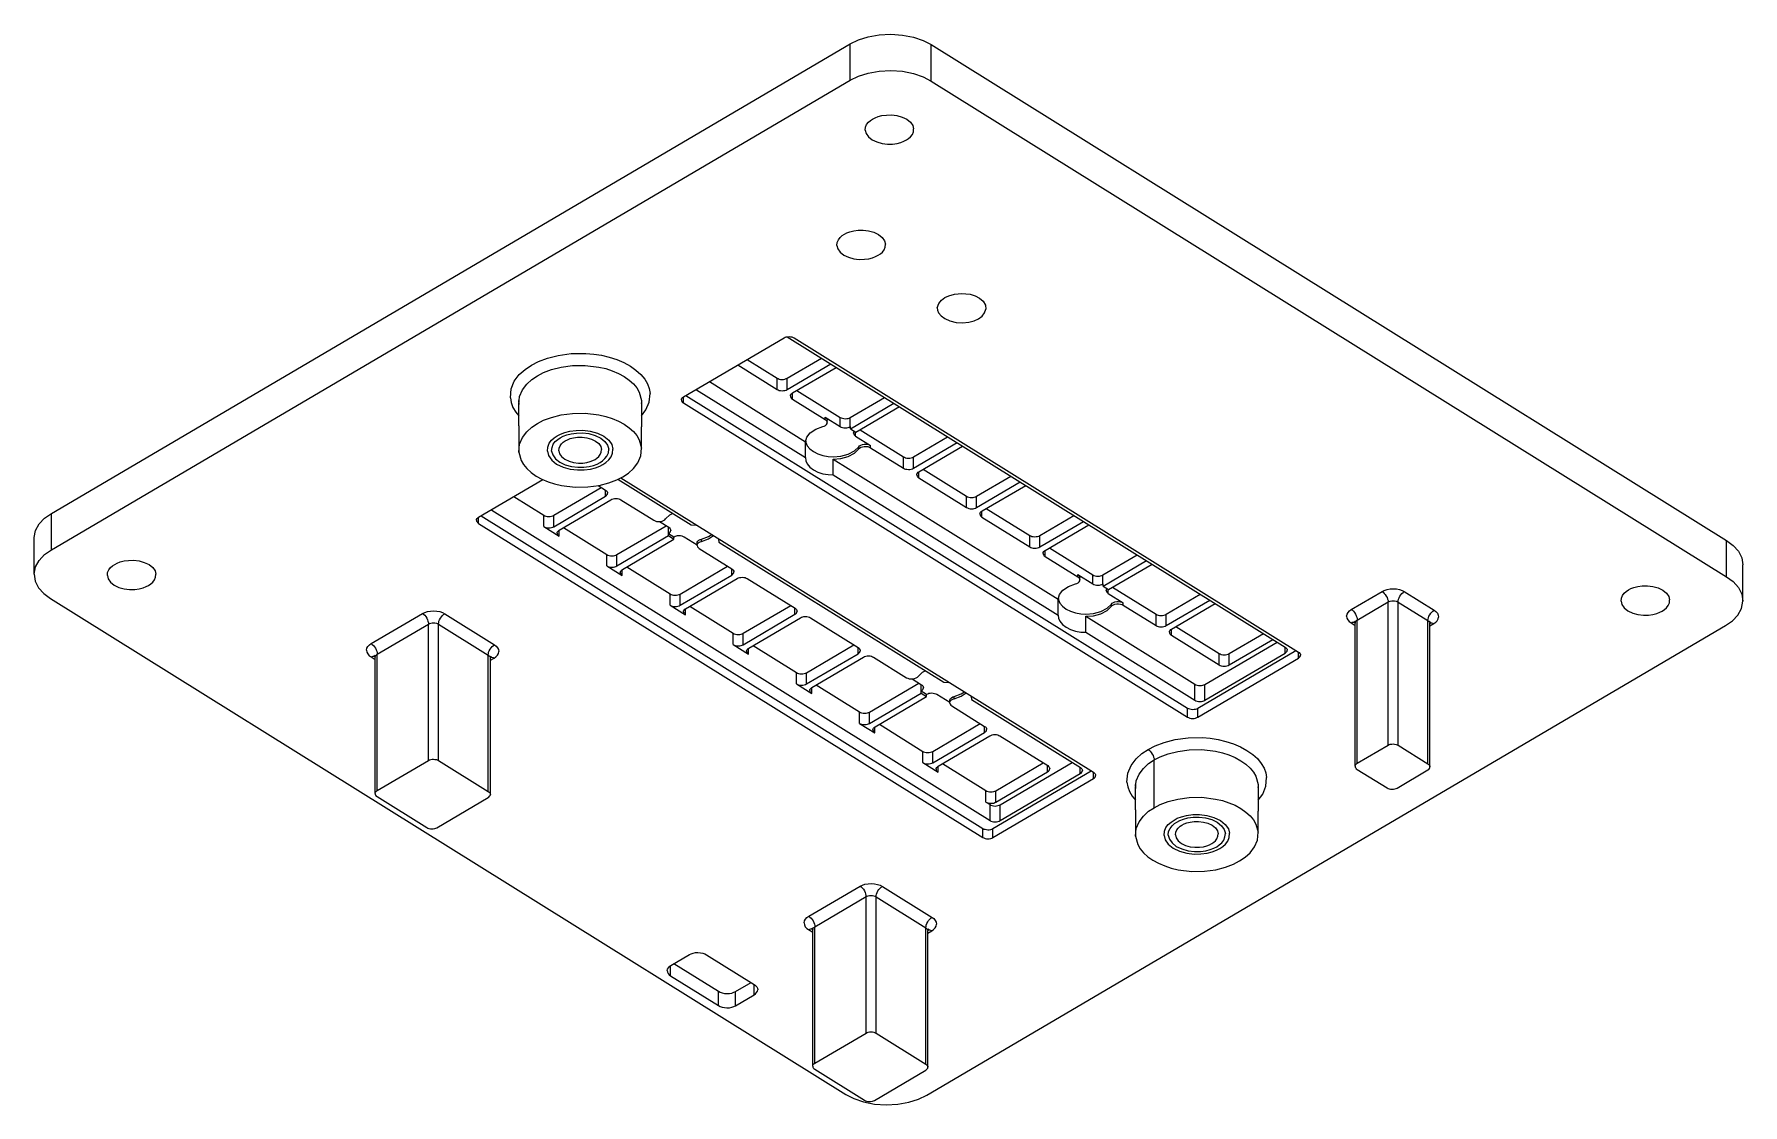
# Model space of a CAD drawing. Header units: millimetres. Extents: x -60 to 60, y -17 to 58.
import ezdxf

# ---------------------------------------------------------------- set-up
doc = ezdxf.new("R2010")
doc.units = ezdxf.units.MM
doc.layers.add('VISIBLE', color=7, linetype='Continuous')

msp = doc.modelspace()

# ---------------------------------------------------------------- linework, layer by layer
at = {"layer": 'VISIBLE'}
for p, q in [((-2.68, 57.2), (-2.11, 57.48)), ((-2.11, 57.48), (-1.43, 57.7)), ((-1.43, 57.7), (-0.65, 57.84)), ((-0.65, 57.84), (0.17, 57.88)), ((0.17, 57.88), (0.99, 57.82)), ((0.99, 57.82), (1.75, 57.67)), ((1.75, 57.67), (2.42, 57.44)), ((-58.63, 24.31), (-2.68, 57.2)), ((-2.68, 54.65), (-2.68, 57.2)), ((2.42, 57.44), (2.98, 57.15)), ((2.98, 54.6), (2.98, 57.15)), ((2.98, 57.15), (58.71, 22.42)), ((-2.11, 54.93), (-1.43, 55.15)), ((-1.43, 55.15), (-0.65, 55.29)), ((-0.65, 55.29), (0.17, 55.34)), ((0.17, 55.34), (0.99, 55.28)), ((0.99, 55.28), (1.75, 55.12)), ((1.75, 55.12), (2.42, 54.89)), ((-58.63, 21.76), (-2.68, 54.65)), ((-2.68, 54.65), (-2.11, 54.93)), ((2.42, 54.89), (2.98, 54.6)), ((2.98, 54.6), (58.71, 19.87)), ((-1.61, 51.36), (-1.53, 51.55)), ((-1.53, 51.55), (-1.41, 51.71)), ((-1.41, 51.71), (-1.27, 51.84)), ((-1.27, 51.84), (-1.12, 51.94)), ((-1.12, 51.94), (-0.94, 52.03)), ((-0.94, 52.03), (-0.73, 52.11)), ((-0.73, 52.11), (-0.46, 52.18)), ((-0.46, 52.18), (-0.15, 52.22)), ((-0.15, 52.22), (0.21, 52.23)), ((0.21, 52.23), (0.59, 52.18)), ((0.59, 52.18), (0.96, 52.08)), ((0.96, 52.08), (1.29, 51.92)), ((1.29, 51.92), (1.54, 51.72)), ((1.54, 51.72), (1.7, 51.49)), ((1.7, 51.49), (1.76, 51.26)), ((-1.63, 51.15), (-1.61, 51.36)), ((-1.63, 51.15), (-1.57, 50.92)), ((-1.57, 50.92), (-1.41, 50.69)), ((-1.41, 50.69), (-1.15, 50.49)), ((-1.15, 50.49), (-0.82, 50.33)), ((-0.82, 50.33), (-0.45, 50.22)), ((0.6, 50.23), (0.86, 50.29)), ((0.86, 50.29), (1.08, 50.38)), ((1.08, 50.38), (1.25, 50.47)), ((1.25, 50.47), (1.4, 50.57)), ((1.4, 50.57), (1.55, 50.7)), ((1.55, 50.7), (1.67, 50.85)), ((1.67, 50.85), (1.75, 51.04)), ((1.75, 51.04), (1.76, 51.26)), ((-0.45, 50.22), (-0.07, 50.18)), ((-0.07, 50.18), (0.28, 50.18)), ((0.28, 50.18), (0.6, 50.23)), ((-3.61, 43.07), (-3.59, 43.29)), ((-3.59, 43.29), (-3.51, 43.48)), ((-3.51, 43.48), (-3.39, 43.64)), ((-3.39, 43.64), (-3.24, 43.77)), ((-3.24, 43.77), (-3.09, 43.87)), ((-3.09, 43.87), (-2.92, 43.96)), ((-2.92, 43.96), (-2.7, 44.04)), ((-2.7, 44.04), (-2.44, 44.11)), ((-2.44, 44.11), (-2.12, 44.15)), ((-2.12, 44.15), (-1.77, 44.15)), ((-1.77, 44.15), (-1.39, 44.11)), ((-1.39, 44.11), (-1.02, 44.01)), ((-1.02, 44.01), (-0.69, 43.85)), ((-0.69, 43.85), (-0.44, 43.64)), ((-0.44, 43.64), (-0.28, 43.41)), ((-0.28, 43.41), (-0.21, 43.18)), ((-0.23, 42.97), (-0.21, 43.18)), ((-3.61, 43.07), (-3.54, 42.84)), ((-3.54, 42.84), (-3.38, 42.62)), ((-3.38, 42.62), (-3.13, 42.41)), ((-3.13, 42.41), (-2.8, 42.25)), ((-2.8, 42.25), (-2.43, 42.15)), ((-2.43, 42.15), (-2.05, 42.1)), ((-2.05, 42.1), (-1.69, 42.11)), ((-1.69, 42.11), (-1.38, 42.15)), ((-1.38, 42.15), (-1.11, 42.22)), ((-1.11, 42.22), (-0.9, 42.3)), ((-0.9, 42.3), (-0.72, 42.39)), ((-0.72, 42.39), (-0.57, 42.49)), ((-0.57, 42.49), (-0.43, 42.62)), ((-0.43, 42.62), (-0.31, 42.78)), ((-0.31, 42.78), (-0.23, 42.97)), ((3.94, 39.43), (4.23, 39.56)), ((4.23, 39.56), (4.62, 39.67)), ((4.62, 39.67), (5.14, 39.72)), ((5.14, 39.72), (5.42, 39.7)), ((5.42, 39.7), (5.72, 39.66)), ((5.72, 39.66), (6.06, 39.55)), ((6.06, 39.55), (6.37, 39.39)), ((3.42, 38.71), (3.52, 39.02)), ((3.42, 38.71), (3.44, 38.54)), ((3.44, 38.54), (3.51, 38.36)), ((3.51, 38.36), (3.68, 38.15)), ((3.52, 39.02), (3.71, 39.26)), ((3.71, 39.26), (3.94, 39.43)), ((6.37, 39.39), (6.63, 39.17)), ((6.55, 38.13), (6.73, 38.36)), ((6.63, 39.17), (6.79, 38.9)), ((6.73, 38.36), (6.82, 38.62)), ((6.79, 38.9), (6.82, 38.62)), ((3.68, 38.15), (3.94, 37.96)), ((3.94, 37.96), (4.29, 37.79)), ((4.29, 37.79), (4.73, 37.69)), ((4.73, 37.69), (5.19, 37.66)), ((5.19, 37.66), (5.63, 37.71)), ((5.63, 37.71), (6.01, 37.81)), ((6.01, 37.81), (6.31, 37.95)), ((6.31, 37.95), (6.55, 38.13)), ((-14.36, 32.47), (-7.31, 36.61)), ((-7.31, 36.61), (-7.24, 36.65)), ((-7.24, 36.65), (-7.16, 36.68)), ((-7.16, 36.68), (-7.06, 36.69)), ((-7.1, 36.69), (27.79, 14.94)), ((-7.06, 36.69), (-6.96, 36.7)), ((-6.96, 36.7), (-6.86, 36.69)), ((-6.86, 36.69), (-6.76, 36.67)), ((-6.76, 36.67), (-6.68, 36.64)), ((-6.68, 36.64), (-6.61, 36.61)), ((-6.61, 36.61), (28.72, 14.6)), ((-25.01, 34.69), (-24.51, 34.95)), ((-24.51, 34.95), (-23.89, 35.18)), ((-23.89, 35.18), (-23.13, 35.38)), ((-23.13, 35.38), (-22.22, 35.51)), ((-22.22, 35.51), (-21.19, 35.52)), ((-21.19, 35.52), (-20.65, 35.47)), ((-20.65, 35.47), (-20.1, 35.39)), ((-20.1, 35.39), (-19.56, 35.26)), ((-19.56, 35.26), (-19.03, 35.09)), ((-19.03, 35.09), (-18.54, 34.88)), ((-18.54, 34.88), (-18.08, 34.63)), ((-9.9, 35.09), (-7.81, 33.79)), ((-7.1, 33.78), (-4.7, 35.19)), ((-7.1, 32.99), (-4.05, 34.78)), ((-26.44, 33.03), (-26.21, 33.57)), ((-26.21, 33.57), (-25.86, 34.03)), ((-25.86, 34.03), (-25.45, 34.4)), ((-25.45, 34.4), (-25.01, 34.69)), ((-25.34, 33.37), (-24.98, 33.7)), ((-24.98, 33.7), (-24.59, 33.95)), ((-24.59, 33.95), (-24.16, 34.18)), ((-24.16, 34.18), (-23.61, 34.39)), ((-23.61, 34.39), (-22.94, 34.56)), ((-22.94, 34.56), (-22.14, 34.67)), ((-22.14, 34.67), (-21.24, 34.68)), ((-21.24, 34.68), (-20.29, 34.56)), ((-20.29, 34.56), (-19.81, 34.45)), ((-19.81, 34.45), (-19.35, 34.3)), ((-19.35, 34.3), (-18.91, 34.12)), ((-18.91, 34.12), (-18.51, 33.9)), ((-18.51, 33.9), (-18.16, 33.65)), ((-18.16, 33.65), (-17.87, 33.38)), ((-18.08, 34.63), (-17.69, 34.35)), ((-17.69, 34.35), (-17.35, 34.04)), ((-17.35, 34.04), (-17.08, 33.72)), ((-17.08, 33.72), (-16.89, 33.39)), ((-12.55, 33.54), (-5.81, 29.33)), ((-10.56, 34.71), (-7.81, 32.99)), ((-7.81, 32.99), (-7.81, 33.79)), ((-7.81, 33.79), (-7.74, 33.75)), ((-7.74, 33.75), (-7.65, 33.72)), ((-7.65, 33.72), (-7.56, 33.7)), ((-7.56, 33.7), (-7.46, 33.7)), ((-7.46, 33.7), (-7.35, 33.7)), ((-7.35, 33.7), (-7.26, 33.72)), ((-7.26, 33.72), (-7.17, 33.75)), ((-7.17, 33.75), (-7.1, 33.78)), ((-7.1, 32.99), (-7.1, 33.78)), ((-6.72, 32.75), (-3.66, 34.54)), ((-26.49, 32.41), (-26.44, 33.03)), ((-26.49, 32.41), (-26.43, 32.08)), ((-25.89, 31.95), (-25.85, 32.49)), ((-25.85, 32.49), (-25.64, 32.97)), ((-25.64, 32.97), (-25.34, 33.37)), ((-17.87, 33.38), (-17.64, 33.1)), ((-17.64, 33.1), (-17.47, 32.81)), ((-17.47, 32.81), (-17.3, 32.23)), ((-16.89, 33.39), (-16.76, 33.05)), ((-16.76, 33.05), (-16.7, 32.72)), ((-16.76, 32.1), (-16.7, 32.72)), ((-14.51, 32.26), (-14.5, 32.32)), ((-14.5, 32.32), (-14.47, 32.38)), ((-14.47, 32.38), (-14.42, 32.43)), ((-14.42, 32.43), (-14.36, 32.47)), ((-14.37, 32.05), (-14.37, 32.47)), ((-14.19, 32.57), (20.95, 10.67)), ((-13.47, 33), (-13.44, 32.97)), ((-13.44, 32.97), (-13.44, 33.01)), ((-13.44, 32.97), (-5.81, 28.22)), ((-7.81, 32.99), (-7.74, 32.96)), ((-7.74, 32.96), (-7.65, 32.93)), ((-7.65, 32.93), (-7.56, 32.91)), ((-7.56, 32.91), (-7.46, 32.9)), ((-7.46, 32.9), (-7.35, 32.91)), ((-7.35, 32.91), (-7.26, 32.92)), ((-7.26, 32.92), (-7.17, 32.95)), ((-7.17, 32.95), (-7.1, 32.99)), ((-6.87, 32.54), (-6.86, 32.6)), ((-6.87, 32.54), (-6.86, 32.47)), ((-6.86, 32.6), (-6.83, 32.66)), ((-6.86, 32.47), (-6.83, 32.42)), ((-6.83, 32.66), (-6.78, 32.71)), ((-6.83, 32.42), (-6.79, 32.36)), ((-6.79, 32.36), (-6.73, 32.32)), ((-6.78, 32.71), (-6.72, 32.75)), ((-6.73, 32.32), (-6.73, 32.74)), ((-6.73, 32.32), (-4.43, 30.89)), ((-6.42, 32.92), (-3.38, 31.03)), ((-2.68, 31.03), (-0.28, 32.43)), ((-26.43, 32.08), (-26.31, 31.74)), ((-26.31, 31.74), (-26.11, 31.41)), ((-26.11, 31.41), (-25.89, 31.15)), ((-25.91, 32.22), (-25.89, 31.95)), ((-25.9, 30.45), (-25.89, 31.95)), ((-23.61, 31.04), (-22.94, 31.22)), ((-22.94, 31.22), (-22.14, 31.32)), ((-22.14, 31.32), (-21.24, 31.34)), ((-21.24, 31.34), (-20.29, 31.22)), ((-20.29, 31.22), (-19.81, 31.11)), ((-17.3, 32.23), (-17.3, 30.38)), ((-17.3, 32.02), (-17.29, 32.15)), ((-17.3, 31.15), (-16.99, 31.56)), ((-17.29, 32.15), (-17.29, 32.15)), ((-16.99, 31.56), (-16.76, 32.1)), ((-14.51, 32.26), (-14.5, 32.2)), ((-14.5, 32.2), (-14.47, 32.14)), ((-14.47, 32.14), (-14.43, 32.09)), ((-14.43, 32.09), (-14.37, 32.05)), ((-14.37, 32.05), (20.95, 10.04)), ((-2.67, 30.24), (0.38, 32.03)), ((-2.28, 30), (0.76, 31.79)), ((-25.9, 30.45), (-25.89, 28.6)), ((-25.64, 29.63), (-25.34, 30.03)), ((-25.34, 30.03), (-24.98, 30.35)), ((-24.98, 30.35), (-24.59, 30.61)), ((-24.59, 30.61), (-24.16, 30.83)), ((-24.16, 30.83), (-23.61, 31.04)), ((-22.97, 29.86), (-22.67, 29.97)), ((-22.67, 29.97), (-22.32, 30.07)), ((-22.32, 30.07), (-21.89, 30.12)), ((-22.22, 29.89), (-21.85, 29.94)), ((-21.89, 30.12), (-21.41, 30.13)), ((-21.85, 29.94), (-21.43, 29.95)), ((-21.43, 29.95), (-20.99, 29.9)), ((-21.41, 30.13), (-20.9, 30.07)), ((-20.9, 30.07), (-20.39, 29.93)), ((-20.39, 29.93), (-19.95, 29.71)), ((-19.81, 31.11), (-19.35, 30.96)), ((-19.35, 30.96), (-18.91, 30.77)), ((-18.91, 30.77), (-18.51, 30.56)), ((-18.51, 30.56), (-18.16, 30.31)), ((-18.16, 30.31), (-17.87, 30.04)), ((-17.87, 30.04), (-17.64, 29.76)), ((-17.3, 28.88), (-17.3, 30.38)), ((-5.73, 29.65), (-5.49, 29.96)), ((-5.49, 29.96), (-5.09, 30.22)), ((-5.09, 30.22), (-4.6, 30.4)), ((-4.6, 30.4), (-4.5, 30.43)), ((-4.5, 30.43), (-4.41, 30.47)), ((-4.43, 30.89), (-4.43, 31.05)), ((-4.43, 31.05), (-4.36, 30.99)), ((-4.43, 31.05), (-3.38, 30.4)), ((-4.43, 30.89), (-4.36, 30.83)), ((-4.41, 30.47), (-4.34, 30.54)), ((-4.36, 30.99), (-4.31, 30.93)), ((-4.36, 30.83), (-4.31, 30.77)), ((-4.34, 30.54), (-4.3, 30.61)), ((-4.31, 30.93), (-4.29, 30.85)), ((-4.31, 30.77), (-4.29, 30.69)), ((-4.3, 30.61), (-4.29, 30.69)), ((-4.29, 30.69), (-4.29, 30.85)), ((-3.38, 30.4), (-3.38, 31.03)), ((-3.38, 31.03), (-3.31, 31)), ((-3.38, 30.4), (-3.31, 30.36)), ((-3.31, 31), (-3.23, 30.97)), ((-3.31, 30.36), (-3.23, 30.33)), ((-3.23, 30.97), (-3.13, 30.95)), ((-3.23, 30.33), (-3.13, 30.31)), ((-3.13, 30.95), (-3.03, 30.94)), ((-3.13, 30.31), (-3.03, 30.3)), ((-3.03, 30.94), (-2.93, 30.95)), ((-3.03, 30.3), (-2.93, 30.31)), ((-2.93, 30.95), (-2.83, 30.96)), ((-2.93, 30.31), (-2.83, 30.33)), ((-2.83, 30.96), (-2.75, 30.99)), ((-2.83, 30.33), (-2.75, 30.35)), ((-2.75, 30.99), (-2.68, 31.03)), ((-2.75, 30.35), (-2.68, 30.39)), ((-2.68, 30.39), (-2.68, 31.03)), ((-2.68, 30.39), (-2.67, 30.39)), ((-2.67, 30.24), (-2.67, 30.39)), ((-2.67, 30.24), (-2.28, 30)), ((-2.45, 29.94), (-2.43, 30)), ((-2.45, 29.94), (-2.44, 29.88)), ((-2.43, 30), (-2.4, 30.06)), ((-2.4, 30.06), (-2.39, 30.07)), ((-2.3, 29.72), (-2.3, 30.01)), ((-1.99, 30.17), (1.04, 28.28)), ((-25.89, 28.6), (-25.85, 29.15)), ((-25.85, 29.15), (-25.64, 29.63)), ((-23.89, 28.67), (-23.87, 28.96)), ((-23.87, 28.96), (-23.76, 29.22)), ((-23.76, 29.22), (-23.6, 29.43)), ((-23.6, 29.43), (-23.41, 29.6)), ((-23.6, 28.68), (-23.57, 28.93)), ((-23.57, 28.93), (-23.48, 29.15)), ((-23.48, 29.15), (-23.34, 29.34)), ((-23.41, 29.6), (-23.2, 29.74)), ((-23.34, 29.34), (-23.17, 29.49)), ((-23.2, 29.74), (-22.97, 29.86)), ((-23.17, 29.49), (-22.99, 29.61)), ((-23.1, 28.69), (-23.08, 28.88)), ((-23.08, 28.88), (-23.01, 29.05)), ((-23.01, 29.05), (-22.9, 29.19)), ((-22.99, 29.61), (-22.79, 29.72)), ((-22.9, 29.19), (-22.78, 29.3)), ((-22.79, 29.72), (-22.53, 29.81)), ((-22.78, 29.3), (-22.64, 29.39)), ((-22.64, 29.39), (-22.49, 29.47)), ((-22.53, 29.81), (-22.22, 29.89)), ((-22.49, 29.47), (-22.3, 29.55)), ((-22.3, 29.55), (-22.07, 29.61)), ((-22.07, 29.61), (-21.79, 29.64)), ((-21.79, 29.64), (-21.47, 29.65)), ((-21.47, 29.65), (-21.14, 29.61)), ((-21.14, 29.61), (-20.81, 29.52)), ((-20.99, 29.9), (-20.55, 29.77)), ((-20.81, 29.52), (-20.52, 29.38)), ((-20.55, 29.77), (-20.16, 29.59)), ((-20.52, 29.38), (-20.3, 29.2)), ((-20.3, 29.2), (-20.16, 28.99)), ((-20.16, 29.59), (-19.86, 29.35)), ((-20.16, 28.99), (-20.1, 28.79)), ((-20.12, 28.6), (-20.1, 28.79)), ((-19.95, 29.71), (-19.6, 29.44)), ((-19.86, 29.35), (-19.68, 29.08)), ((-19.68, 29.08), (-19.6, 28.81)), ((-19.62, 28.55), (-19.6, 28.81)), ((-19.6, 29.44), (-19.39, 29.13)), ((-19.39, 29.13), (-19.3, 28.82)), ((-19.33, 28.53), (-19.3, 28.82)), ((-17.64, 29.76), (-17.47, 29.46)), ((-17.47, 29.46), (-17.3, 28.88)), ((-17.35, 28.34), (-17.3, 28.88)), ((-5.81, 29.33), (-5.73, 29.65)), ((-5.81, 28.22), (-5.81, 29.33)), ((-5.8, 29.38), (-5.79, 29.27)), ((-5.79, 29.27), (-5.69, 29.05)), ((-5.69, 29.05), (-5.51, 28.83)), ((-5.51, 28.83), (-5.26, 28.64)), ((-2.44, 29.88), (-2.41, 29.82)), ((-2.41, 29.82), (-2.36, 29.77)), ((-2.39, 28.69), (-2.08, 28.98)), ((-2.39, 28.53), (-2.08, 28.83)), ((-2.36, 29.77), (-2.3, 29.72)), ((-2.3, 29.72), (-1.26, 29.07)), ((-2.08, 28.98), (-2.02, 29.04)), ((-2.08, 28.83), (-2.08, 28.98)), ((-2.08, 28.83), (-2.02, 28.88)), ((-2.02, 29.04), (-1.94, 29.09)), ((-2.02, 28.88), (-1.94, 28.94)), ((-1.94, 29.09), (-1.83, 29.14)), ((-1.94, 28.94), (-1.83, 28.98)), ((-1.83, 29.14), (-1.71, 29.16)), ((-1.83, 28.98), (-1.71, 29)), ((-1.71, 29.16), (-1.58, 29.16)), ((-1.71, 29), (-1.58, 29)), ((-1.58, 29.16), (-1.45, 29.15)), ((-1.58, 29), (-1.45, 28.99)), ((-1.45, 29.15), (-1.35, 29.12)), ((-1.45, 28.99), (-1.35, 28.96)), ((-1.35, 29.12), (-1.26, 29.07)), ((-1.35, 28.96), (-1.26, 28.91)), ((-1.26, 28.91), (-1.26, 29.07)), ((-1.26, 28.91), (1.04, 27.48)), ((1.75, 28.27), (4.14, 29.68)), ((1.75, 27.47), (4.8, 29.27)), ((2.13, 27.23), (5.18, 29.03)), ((-25.89, 28.6), (-25.73, 28.02)), ((-25.73, 28.02), (-25.56, 27.73)), ((-25.56, 27.73), (-25.33, 27.45)), ((-23.89, 28.67), (-23.81, 28.36)), ((-23.81, 28.36), (-23.59, 28.05)), ((-23.6, 28.68), (-23.52, 28.41)), ((-23.59, 28.05), (-23.25, 27.77)), ((-23.52, 28.41), (-23.33, 28.14)), ((-23.33, 28.14), (-23.03, 27.9)), ((-23.25, 27.77), (-22.8, 27.56)), ((-23.1, 28.69), (-23.04, 28.49)), ((-23.04, 28.49), (-22.9, 28.29)), ((-23.03, 27.9), (-22.65, 27.71)), ((-22.9, 28.29), (-22.67, 28.11)), ((-22.8, 27.56), (-22.3, 27.42)), ((-22.67, 28.11), (-22.38, 27.97)), ((-22.65, 27.71), (-22.21, 27.59)), ((-22.38, 27.97), (-22.06, 27.88)), ((-22.21, 27.59), (-21.76, 27.54)), ((-22.06, 27.88), (-21.72, 27.84)), ((-21.76, 27.54), (-21.34, 27.54)), ((-21.72, 27.84), (-21.41, 27.84)), ((-21.41, 27.84), (-21.13, 27.88)), ((-21.34, 27.54), (-20.97, 27.59)), ((-21.13, 27.88), (-20.9, 27.94)), ((-20.97, 27.59), (-20.66, 27.67)), ((-20.9, 27.94), (-20.7, 28.01)), ((-20.7, 28.01), (-20.55, 28.09)), ((-20.66, 27.67), (-20.41, 27.77)), ((-20.55, 28.09), (-20.42, 28.18)), ((-20.52, 27.51), (-20.23, 27.62)), ((-20.42, 28.18), (-20.29, 28.29)), ((-20.41, 27.77), (-20.2, 27.87)), ((-20.29, 28.29), (-20.19, 28.43)), ((-20.23, 27.62), (-20, 27.74)), ((-20.2, 27.87), (-20.03, 27.99)), ((-20.19, 28.43), (-20.12, 28.6)), ((-20.03, 27.99), (-19.86, 28.15)), ((-20, 27.74), (-19.79, 27.88)), ((-19.86, 28.15), (-19.72, 28.33)), ((-19.79, 27.88), (-19.6, 28.06)), ((-19.72, 28.33), (-19.62, 28.55)), ((-19.6, 28.06), (-19.43, 28.27)), ((-19.43, 28.27), (-19.33, 28.53)), ((-17.86, 27.46), (-17.55, 27.86)), ((-17.55, 27.86), (-17.35, 28.34)), ((-5.81, 28.22), (-5.79, 28)), ((-5.79, 28), (-5.69, 27.78)), ((-5.69, 27.78), (-5.51, 27.56)), ((-5.51, 27.56), (-5.26, 27.37)), ((-5.26, 28.64), (-4.95, 28.48)), ((-4.95, 28.48), (-4.59, 28.37)), ((-4.59, 28.37), (-4.23, 28.3)), ((-4.23, 28.3), (-3.87, 28.28)), ((-3.87, 28.28), (-3.35, 28.32)), ((-3.87, 28.12), (-3.35, 28.16)), ((-3.87, 27.01), (-3.87, 28.12)), ((-3.87, 28.12), (11.89, 18.31)), ((-3.35, 28.32), (-2.83, 28.46)), ((-3.35, 28.16), (-2.83, 28.3)), ((-2.83, 28.46), (-2.39, 28.69)), ((-2.83, 28.3), (-2.39, 28.53)), ((1.04, 27.48), (1.04, 28.28)), ((1.04, 28.28), (1.11, 28.24)), ((1.11, 28.24), (1.19, 28.21)), ((1.19, 28.21), (1.29, 28.19)), ((1.29, 28.19), (1.39, 28.18)), ((1.39, 28.18), (1.49, 28.19)), ((1.49, 28.19), (1.59, 28.21)), ((1.59, 28.21), (1.68, 28.23)), ((1.68, 28.23), (1.75, 28.27)), ((1.75, 27.47), (1.75, 28.27)), ((-28.71, 24.04), (-24.21, 26.68)), ((-25.33, 27.45), (-25.03, 27.18)), ((-25.03, 27.18), (-24.68, 26.93)), ((-24.68, 26.93), (-24.29, 26.71)), ((-24.29, 26.71), (-23.85, 26.53)), ((-23.85, 26.53), (-23.39, 26.38)), ((-23.39, 26.38), (-22.91, 26.26)), ((-22.3, 27.42), (-21.79, 27.36)), ((-21.79, 27.36), (-21.31, 27.36)), ((-21.31, 27.36), (-20.88, 27.42)), ((-20.88, 27.42), (-20.52, 27.51)), ((-20.26, 26.27), (-19.59, 26.44)), ((-19.59, 26.44), (-19.04, 26.65)), ((-19.04, 26.65), (-18.6, 26.88)), ((-18.95, 26.7), (-13.83, 23.51)), ((-18.75, 26.8), (14.37, 6.17)), ((-18.6, 26.88), (-18.22, 27.13)), ((-18.22, 27.13), (-17.86, 27.46)), ((-5.26, 27.37), (-4.95, 27.21)), ((-4.95, 27.21), (-4.59, 27.09)), ((-4.59, 27.09), (-4.23, 27.03)), ((-4.23, 27.03), (-3.87, 27.01)), ((-3.87, 27.01), (11.89, 17.19)), ((1.04, 27.48), (1.11, 27.44)), ((1.11, 27.44), (1.19, 27.41)), ((1.19, 27.41), (1.29, 27.4)), ((1.29, 27.4), (1.39, 27.39)), ((1.39, 27.39), (1.49, 27.39)), ((1.49, 27.39), (1.59, 27.41)), ((1.59, 27.41), (1.68, 27.44)), ((1.68, 27.44), (1.75, 27.47)), ((1.98, 27.02), (1.99, 27.08)), ((1.98, 27.02), (1.99, 26.96)), ((1.99, 27.08), (2.02, 27.14)), ((1.99, 26.96), (2.02, 26.9)), ((2.02, 27.14), (2.07, 27.19)), ((2.02, 26.9), (2.06, 26.85)), ((2.06, 26.85), (2.12, 26.81)), ((2.07, 27.19), (2.13, 27.23)), ((2.12, 26.81), (2.12, 27.23)), ((2.12, 26.81), (5.46, 24.72)), ((2.43, 27.41), (5.46, 25.52)), ((6.17, 25.51), (8.57, 26.92)), ((6.17, 24.72), (9.23, 26.51)), ((-26.24, 25.49), (-24.15, 24.18)), ((-23.44, 24.18), (-20.13, 26.13)), ((-23.44, 23.38), (-19.83, 25.51)), ((-23.06, 23.14), (-19.44, 25.27)), ((-22.91, 26.26), (-21.95, 26.15)), ((-21.95, 26.15), (-21.05, 26.16)), ((-21.05, 26.16), (-20.26, 26.27)), ((-20.34, 26.26), (-19.82, 25.93)), ((-19.83, 25.51), (-19.83, 25.94)), ((-19.83, 25.51), (-19.77, 25.55)), ((-19.82, 25.93), (-19.76, 25.89)), ((-19.77, 25.55), (-19.72, 25.6)), ((-19.76, 25.89), (-19.71, 25.84)), ((-19.72, 25.6), (-19.69, 25.66)), ((-19.71, 25.84), (-19.68, 25.78)), ((-19.69, 25.66), (-19.68, 25.72)), ((-19.68, 25.78), (-19.68, 25.72)), ((-19.44, 25.27), (-19.37, 25.3)), ((-19.37, 25.3), (-19.29, 25.33)), ((-19.29, 25.33), (-19.19, 25.35)), ((-19.19, 25.35), (-19.09, 25.35)), ((-19.09, 25.35), (-18.99, 25.35)), ((-18.99, 25.35), (-18.89, 25.33)), ((-18.89, 25.33), (-18.81, 25.3)), ((-18.81, 25.3), (-18.74, 25.26)), ((-18.74, 25.26), (-16.44, 23.83)), ((5.46, 24.72), (5.46, 25.52)), ((5.46, 25.52), (5.53, 25.48)), ((5.53, 25.48), (5.62, 25.45)), ((5.62, 25.45), (5.71, 25.43)), ((5.71, 25.43), (5.82, 25.43)), ((5.82, 25.43), (5.92, 25.43)), ((5.92, 25.43), (6.01, 25.45)), ((6.01, 25.45), (6.1, 25.48)), ((6.1, 25.48), (6.17, 25.51)), ((6.17, 24.72), (6.17, 25.51)), ((6.55, 24.48), (9.61, 26.27)), ((-59.49, 23.57), (-59.11, 23.98)), ((-59.11, 23.98), (-58.63, 24.31)), ((-58.63, 21.76), (-58.63, 24.31)), ((-28.85, 23.89), (-28.81, 23.95)), ((-28.81, 23.95), (-28.77, 24)), ((-28.77, 24), (-28.71, 24.04)), ((-28.72, 23.61), (-28.72, 24.03)), ((-28.54, 24.14), (6.61, 2.24)), ((-27.82, 24.56), (-27.79, 24.54)), ((-27.79, 24.54), (-27.79, 24.58)), ((-27.79, 24.54), (7.12, 2.79)), ((-24.15, 23.39), (-24.15, 24.18)), ((-24.15, 24.18), (-24.08, 24.15)), ((-24.08, 24.15), (-24, 24.12)), ((-24, 24.12), (-23.9, 24.1)), ((-23.9, 24.1), (-23.8, 24.09)), ((-23.8, 24.09), (-23.7, 24.1)), ((-23.7, 24.1), (-23.6, 24.12)), ((-23.6, 24.12), (-23.51, 24.14)), ((-23.51, 24.14), (-23.44, 24.18)), ((-23.44, 23.38), (-23.44, 24.18)), ((-15.62, 23.92), (-15.31, 24.21)), ((-15.31, 24.21), (-15.12, 24.31)), ((5.46, 24.72), (5.53, 24.69)), ((5.53, 24.69), (5.62, 24.66)), ((5.62, 24.66), (5.71, 24.64)), ((5.71, 24.64), (5.82, 24.63)), ((5.82, 24.63), (5.92, 24.64)), ((5.92, 24.64), (6.01, 24.65)), ((6.01, 24.65), (6.1, 24.68)), ((6.1, 24.68), (6.17, 24.72)), ((6.4, 24.27), (6.42, 24.33)), ((6.4, 24.27), (6.41, 24.2)), ((6.41, 24.2), (6.44, 24.14)), ((6.42, 24.33), (6.45, 24.39)), ((6.44, 24.14), (6.49, 24.09)), ((6.45, 24.39), (6.5, 24.44)), ((6.49, 24.09), (6.54, 24.05)), ((6.5, 24.44), (6.55, 24.48)), ((6.54, 24.05), (6.54, 24.47)), ((6.54, 24.05), (9.89, 21.97)), ((6.85, 24.65), (9.89, 22.76)), ((10.6, 22.76), (12.99, 24.16)), ((-59.84, 22.61), (-59.75, 23.11)), ((-59.75, 23.11), (-59.49, 23.57)), ((-28.86, 23.83), (-28.85, 23.89)), ((-28.86, 23.83), (-28.85, 23.77)), ((-28.85, 23.77), (-28.82, 23.71)), ((-28.82, 23.71), (-28.77, 23.66)), ((-28.77, 23.66), (-28.72, 23.61)), ((-28.72, 23.61), (6.61, 1.6)), ((-24.15, 23.39), (-23.07, 22.72)), ((-24.15, 23.39), (-24.08, 23.35)), ((-24.08, 23.35), (-24, 23.32)), ((-24, 23.32), (-23.9, 23.3)), ((-23.9, 23.3), (-23.8, 23.3)), ((-23.8, 23.3), (-23.7, 23.3)), ((-23.7, 23.3), (-23.6, 23.32)), ((-23.6, 23.32), (-23.51, 23.35)), ((-23.51, 23.35), (-23.44, 23.38)), ((-23.21, 22.93), (-23.2, 22.99)), ((-23.21, 22.93), (-23.2, 22.87)), ((-23.2, 22.99), (-23.17, 23.05)), ((-23.2, 22.87), (-23.17, 22.81)), ((-23.17, 23.05), (-23.12, 23.1)), ((-23.17, 22.81), (-23.13, 22.76)), ((-23.13, 22.76), (-23.07, 22.72)), ((-23.12, 23.1), (-23.06, 23.14)), ((-23.07, 22.72), (-23.07, 23.14)), ((-22.76, 23.32), (-19.73, 21.43)), ((-19.02, 21.42), (-15.57, 23.45)), ((-19.02, 20.63), (-15.41, 22.75)), ((-16.44, 23.83), (-16.35, 23.79)), ((-16.35, 23.79), (-16.24, 23.75)), ((-16.24, 23.75), (-16.12, 23.74)), ((-16.12, 23.74), (-15.99, 23.74)), ((-16.04, 23.74), (-15.39, 23.34)), ((-15.99, 23.74), (-15.86, 23.77)), ((-15.86, 23.77), (-15.76, 23.81)), ((-15.76, 23.81), (-15.67, 23.86)), ((-15.67, 23.86), (-15.62, 23.92)), ((-15.41, 22.9), (-15.4, 22.91)), ((-15.41, 22.75), (-15.41, 22.9)), ((-15.41, 22.9), (-15.03, 22.67)), ((-15.41, 22.75), (-15.03, 22.51)), ((-15.4, 22.91), (-15.4, 23.34)), ((-15.4, 22.91), (-15.34, 22.95)), ((-15.39, 23.34), (-15.33, 23.29)), ((-15.34, 22.95), (-15.3, 23)), ((-15.33, 23.29), (-15.29, 23.24)), ((-15.3, 23), (-15.26, 23.06)), ((-15.29, 23.24), (-15.26, 23.18)), ((-15.26, 23.18), (-15.25, 23.12)), ((-15.26, 23.06), (-15.25, 23.12)), ((-14.86, 22.73), (-14.77, 22.75)), ((-14.77, 22.75), (-14.66, 22.76)), ((-14.66, 22.76), (-14.56, 22.75)), ((-14.56, 22.75), (-14.47, 22.73)), ((-13.83, 23.51), (-13.47, 23.48)), ((-13.47, 23.48), (-13.41, 23.47)), ((-12.6, 22.68), (-12.38, 22.83)), ((-12.6, 22.53), (-12.26, 22.76)), ((9.89, 21.97), (9.89, 22.76)), ((9.89, 22.76), (9.96, 22.73)), ((10.52, 22.72), (10.6, 22.76)), ((10.6, 21.96), (13.65, 23.75)), ((10.6, 21.96), (10.6, 22.76)), ((10.98, 21.72), (14.03, 23.52)), ((-59.84, 20.06), (-59.84, 22.61)), ((-59.11, 21.43), (-58.63, 21.76)), ((-18.64, 20.39), (-15.03, 22.51)), ((-15.03, 22.51), (-15.03, 22.67)), ((-15.03, 22.67), (-15.02, 22.67)), ((-15.02, 22.67), (-14.95, 22.71)), ((-14.95, 22.71), (-14.86, 22.73)), ((-14.47, 22.73), (-14.38, 22.7)), ((-14.38, 22.7), (-14.31, 22.66)), ((-14.31, 22.66), (-13.41, 22.1)), ((-13.41, 22.21), (-13.4, 22.29)), ((-13.41, 22.05), (-13.41, 22.21)), ((-13.41, 22.05), (-13.4, 22.13)), ((-13.41, 22.05), (-13.39, 21.97)), ((-13.4, 22.29), (-13.36, 22.36)), ((-13.4, 22.13), (-13.36, 22.2)), ((-13.39, 21.97), (-13.34, 21.91)), ((-13.36, 22.36), (-13.28, 22.43)), ((-13.36, 22.2), (-13.28, 22.27)), ((-13.34, 21.91), (-13.27, 21.86)), ((-13.28, 22.43), (-13.2, 22.47)), ((-13.28, 22.27), (-13.2, 22.32)), ((-13.27, 21.86), (-10.97, 20.42)), ((-13.2, 22.47), (-13.1, 22.51)), ((-13.2, 22.32), (-13.1, 22.35)), ((-13.1, 22.51), (-12.6, 22.68)), ((-13.1, 22.35), (-12.6, 22.53)), ((-13.1, 22.35), (-13.1, 22.51)), ((-11.93, 22.55), (-11.91, 22.51)), ((-11.91, 22.51), (-11.89, 22.29)), ((-11.89, 22.29), (3.87, 12.48)), ((9.89, 21.97), (9.96, 21.93)), ((9.96, 22.73), (10.04, 22.7)), ((9.96, 21.93), (10.04, 21.9)), ((10.04, 22.7), (10.14, 22.68)), ((10.04, 21.9), (10.14, 21.88)), ((10.14, 22.68), (10.24, 22.67)), ((10.14, 21.88), (10.24, 21.87)), ((10.24, 22.67), (10.34, 22.68)), ((10.24, 21.87), (10.34, 21.88)), ((10.34, 22.68), (10.44, 22.69)), ((10.34, 21.88), (10.44, 21.9)), ((10.44, 22.69), (10.52, 22.72)), ((10.44, 21.9), (10.52, 21.93)), ((10.52, 21.93), (10.6, 21.96)), ((10.83, 21.51), (10.84, 21.57)), ((10.84, 21.57), (10.87, 21.63)), ((10.87, 21.63), (10.92, 21.68)), ((10.92, 21.68), (10.98, 21.72)), ((10.97, 21.29), (10.97, 21.71)), ((11.28, 21.9), (14.31, 20.01)), ((58.71, 19.87), (58.71, 22.42)), ((58.71, 22.42), (59.17, 22.07)), ((59.17, 22.07), (59.54, 21.66)), ((59.54, 21.66), (59.77, 21.19)), ((-59.84, 20.06), (-59.75, 20.56)), ((-59.75, 20.56), (-59.49, 21.02)), ((-59.49, 21.02), (-59.11, 21.43)), ((-54.7, 20.16), (-54.62, 20.35)), ((-54.62, 20.35), (-54.5, 20.51)), ((-54.5, 20.51), (-54.35, 20.64)), ((-54.35, 20.64), (-54.2, 20.74)), ((-54.2, 20.74), (-54.03, 20.83)), ((-54.03, 20.83), (-53.81, 20.91)), ((-53.81, 20.91), (-53.55, 20.98)), ((-53.55, 20.98), (-53.23, 21.02)), ((-53.23, 21.02), (-52.88, 21.03)), ((-52.88, 21.03), (-52.5, 20.98)), ((-52.5, 20.98), (-52.13, 20.88)), ((-52.13, 20.88), (-51.8, 20.72)), ((-51.8, 20.72), (-51.54, 20.52)), ((-51.54, 20.52), (-51.38, 20.29)), ((-19.73, 20.63), (-19.73, 21.43)), ((-19.73, 21.43), (-19.66, 21.39)), ((-19.73, 20.63), (-18.65, 19.96)), ((-19.73, 20.63), (-19.66, 20.6)), ((-19.66, 21.39), (-19.57, 21.36)), ((-19.66, 20.6), (-19.57, 20.57)), ((-19.57, 21.36), (-19.48, 21.34)), ((-19.57, 20.57), (-19.48, 20.55)), ((-19.48, 21.34), (-19.37, 21.34)), ((-19.48, 20.55), (-19.37, 20.54)), ((-19.37, 21.34), (-19.27, 21.34)), ((-19.37, 20.54), (-19.27, 20.55)), ((-19.27, 21.34), (-19.17, 21.36)), ((-19.27, 20.55), (-19.17, 20.56)), ((-19.17, 21.36), (-19.09, 21.39)), ((-19.17, 20.56), (-19.09, 20.59)), ((-19.09, 21.39), (-19.02, 21.42)), ((-19.09, 20.59), (-19.02, 20.63)), ((-19.02, 20.63), (-19.02, 21.42)), ((-18.69, 20.34), (-18.64, 20.39)), ((-18.65, 19.96), (-18.65, 20.38)), ((-18.34, 20.56), (-15.3, 18.67)), ((-14.59, 18.66), (-11.28, 20.61)), ((-10.98, 19.99), (-10.98, 20.43)), ((-10.97, 20.42), (-10.91, 20.38)), ((-10.91, 20.38), (-10.87, 20.33)), ((10.83, 21.51), (10.84, 21.45)), ((10.84, 21.45), (10.87, 21.39)), ((10.87, 21.39), (10.91, 21.34)), ((10.91, 21.34), (10.97, 21.29)), ((10.97, 21.29), (13.27, 19.86)), ((15.02, 20), (17.42, 21.41)), ((15.03, 19.21), (18.07, 21)), ((15.41, 18.97), (18.46, 20.76)), ((59.77, 21.19), (59.84, 20.7)), ((59.84, 18.15), (59.84, 20.7)), ((-59.84, 20.06), (-59.77, 19.57)), ((-59.77, 19.57), (-59.54, 19.1)), ((-54.71, 19.95), (-54.7, 20.16)), ((-54.71, 19.95), (-54.65, 19.72)), ((-54.65, 19.72), (-54.49, 19.49)), ((-54.49, 19.49), (-54.24, 19.29)), ((-54.24, 19.29), (-53.91, 19.13)), ((-52.22, 19.09), (-52, 19.18)), ((-52, 19.18), (-51.83, 19.26)), ((-51.83, 19.26), (-51.68, 19.37)), ((-51.68, 19.37), (-51.54, 19.49)), ((-51.54, 19.49), (-51.42, 19.65)), ((-51.42, 19.65), (-51.34, 19.84)), ((-51.38, 20.29), (-51.32, 20.06)), ((-51.34, 19.84), (-51.32, 20.06)), ((-18.79, 20.17), (-18.77, 20.24)), ((-18.79, 20.17), (-18.78, 20.11)), ((-18.78, 20.11), (-18.75, 20.05)), ((-18.77, 20.24), (-18.74, 20.29)), ((-18.75, 20.05), (-18.7, 20)), ((-18.74, 20.29), (-18.69, 20.34)), ((-18.7, 20), (-18.65, 19.96)), ((-14.59, 17.87), (-10.98, 19.99)), ((-14.21, 17.63), (-10.6, 19.75)), ((-10.98, 19.99), (-10.92, 20.04)), ((-10.92, 20.04), (-10.87, 20.09)), ((-10.87, 20.33), (-10.84, 20.27)), ((-10.87, 20.09), (-10.84, 20.14)), ((-10.84, 20.27), (-10.83, 20.21)), ((-10.84, 20.14), (-10.83, 20.21)), ((-10.6, 19.75), (-10.52, 19.79)), ((-10.52, 19.79), (-10.44, 19.82)), ((-10.44, 19.82), (-10.34, 19.83)), ((-10.34, 19.83), (-10.24, 19.84)), ((-10.24, 19.84), (-10.14, 19.83)), ((-10.14, 19.83), (-10.04, 19.81)), ((-10.04, 19.81), (-9.96, 19.78)), ((-9.96, 19.78), (-9.89, 19.75)), ((-9.89, 19.75), (-6.54, 17.66)), ((12.21, 18.93), (12.6, 19.19)), ((12.6, 19.19), (13.1, 19.37)), ((13.1, 19.37), (13.2, 19.4)), ((13.2, 19.4), (13.28, 19.45)), ((13.27, 19.86), (13.27, 20.02)), ((13.27, 20.02), (13.34, 19.97)), ((13.27, 20.02), (14.31, 19.37)), ((13.27, 19.86), (13.34, 19.81)), ((13.28, 19.45), (13.36, 19.51)), ((13.34, 19.97), (13.39, 19.9)), ((13.34, 19.81), (13.39, 19.74)), ((13.36, 19.51), (13.4, 19.59)), ((13.39, 19.9), (13.41, 19.82)), ((13.39, 19.74), (13.41, 19.67)), ((13.4, 19.59), (13.41, 19.67)), ((13.41, 19.67), (13.41, 19.82)), ((14.31, 19.37), (14.31, 20.01)), ((14.31, 20.01), (14.38, 19.97)), ((14.31, 19.37), (14.38, 19.33)), ((14.38, 19.97), (14.47, 19.94)), ((14.38, 19.33), (14.47, 19.3)), ((14.47, 19.94), (14.56, 19.92)), ((14.47, 19.3), (14.56, 19.28)), ((14.56, 19.92), (14.66, 19.91)), ((14.56, 19.28), (14.66, 19.28)), ((14.66, 19.91), (14.77, 19.92)), ((14.66, 19.28), (14.77, 19.28)), ((14.77, 19.92), (14.86, 19.94)), ((14.77, 19.28), (14.86, 19.3)), ((14.86, 19.94), (14.95, 19.96)), ((14.86, 19.3), (14.95, 19.33)), ((14.95, 19.96), (15.02, 20)), ((14.95, 19.33), (15.02, 19.36)), ((15.02, 19.36), (15.02, 20)), ((15.02, 19.36), (15.03, 19.37)), ((15.03, 19.21), (15.03, 19.37)), ((15.03, 19.21), (15.41, 18.97)), ((52.22, 19.12), (52.49, 19.19)), ((52.49, 19.19), (52.8, 19.23)), ((52.8, 19.23), (53.16, 19.23)), ((53.16, 19.23), (53.54, 19.19)), ((53.54, 19.19), (53.91, 19.09)), ((58.71, 19.87), (59.17, 19.53)), ((59.17, 19.53), (59.54, 19.11)), ((-59.54, 19.1), (-59.17, 18.69)), ((-59.17, 18.69), (-58.71, 18.34)), ((-58.71, 18.34), (-2.98, -16.39)), ((-53.91, 19.13), (-53.54, 19.02)), ((-53.54, 19.02), (-53.16, 18.98)), ((-53.16, 18.98), (-52.8, 18.98)), ((-52.8, 18.98), (-52.49, 19.03)), ((-52.49, 19.03), (-52.22, 19.09)), ((-15.3, 17.87), (-15.3, 18.67)), ((-15.3, 18.67), (-15.23, 18.63)), ((-15.23, 18.63), (-15.15, 18.61)), ((-15.15, 18.61), (-15.05, 18.59)), ((-15.05, 18.59), (-14.95, 18.58)), ((-14.95, 18.58), (-14.85, 18.58)), ((-14.85, 18.58), (-14.75, 18.6)), ((-14.75, 18.6), (-14.67, 18.63)), ((-14.67, 18.63), (-14.59, 18.66)), ((-14.59, 17.87), (-14.59, 18.66)), ((11.89, 18.31), (11.97, 18.62)), ((11.89, 17.19), (11.89, 18.31)), ((11.9, 18.35), (11.91, 18.25)), ((11.91, 18.25), (12.01, 18.02)), ((11.97, 18.62), (12.21, 18.93)), ((12.01, 18.02), (12.18, 17.81)), ((15.25, 18.91), (15.26, 18.97)), ((15.25, 18.91), (15.26, 18.85)), ((15.26, 18.97), (15.3, 19.03)), ((15.26, 18.85), (15.29, 18.79)), ((15.29, 18.79), (15.33, 18.74)), ((15.3, 19.03), (15.3, 19.04)), ((15.31, 17.66), (15.62, 17.96)), ((15.33, 18.74), (15.39, 18.7)), ((15.39, 18.7), (15.39, 18.98)), ((15.39, 18.7), (16.44, 18.05)), ((15.62, 17.96), (15.67, 18.01)), ((15.62, 17.8), (15.62, 17.96)), ((15.67, 18.01), (15.76, 18.07)), ((15.7, 19.14), (18.74, 17.25)), ((15.76, 18.07), (15.86, 18.11)), ((15.86, 18.11), (15.99, 18.13)), ((15.86, 17.95), (15.99, 17.97)), ((15.99, 18.13), (16.12, 18.14)), ((15.99, 17.97), (16.12, 17.98)), ((16.12, 18.14), (16.24, 18.12)), ((16.12, 17.98), (16.24, 17.96)), ((16.24, 18.12), (16.35, 18.09)), ((16.24, 17.96), (16.35, 17.93)), ((16.35, 18.09), (16.44, 18.05)), ((16.44, 17.89), (16.44, 18.05)), ((19.44, 17.24), (21.84, 18.65)), ((19.44, 16.45), (22.5, 18.24)), ((19.83, 16.21), (22.88, 18)), ((32.42, 17.58), (34.57, 18.84)), ((32.84, 16.84), (34.99, 18.11)), ((34.57, 18.84), (34.73, 18.92)), ((34.57, 18.84), (34.65, 18.79)), ((34.57, 18.84), (34.65, 18.79)), ((34.57, 18.84), (34.65, 18.79)), ((34.65, 18.79), (34.73, 18.71)), ((34.65, 18.79), (34.73, 18.71)), ((34.65, 18.79), (34.73, 18.71)), ((34.73, 18.92), (34.92, 18.98)), ((34.73, 18.71), (34.8, 18.62)), ((34.8, 18.62), (34.87, 18.52)), ((34.87, 18.52), (34.92, 18.41)), ((34.92, 18.98), (35.13, 19.02)), ((34.92, 18.41), (34.96, 18.3)), ((34.96, 18.3), (34.99, 18.2)), ((34.99, 18.2), (34.99, 18.11)), ((34.99, 18.11), (35.06, 18.14)), ((34.99, 8.07), (34.99, 18.11)), ((35.06, 18.14), (35.15, 18.17)), ((35.13, 19.02), (35.36, 19.03)), ((35.15, 18.17), (35.25, 18.19)), ((35.25, 18.19), (35.35, 18.19)), ((35.25, 18.19), (35.35, 18.19)), ((35.35, 18.19), (35.45, 18.18)), ((35.35, 18.19), (35.45, 18.18)), ((35.35, 18.19), (35.45, 18.18)), ((35.36, 19.03), (35.58, 19.02)), ((35.45, 18.18), (35.55, 18.16)), ((35.55, 18.16), (35.63, 18.13)), ((35.58, 19.02), (35.79, 18.97)), ((35.63, 18.13), (35.7, 18.1)), ((35.7, 18.1), (35.71, 18.19)), ((35.7, 8.07), (35.7, 18.1)), ((35.7, 18.1), (37.79, 16.8)), ((35.71, 18.19), (35.73, 18.29)), ((35.73, 18.29), (35.77, 18.4)), ((35.77, 18.4), (35.83, 18.51)), ((35.79, 18.97), (35.98, 18.91)), ((35.83, 18.51), (35.89, 18.61)), ((35.89, 18.61), (35.97, 18.7)), ((35.97, 18.7), (36.05, 18.78)), ((35.98, 18.91), (36.13, 18.83)), ((36.05, 18.78), (36.13, 18.83)), ((36.13, 18.83), (38.22, 17.53)), ((51.32, 18.15), (51.34, 18.37)), ((51.32, 18.15), (51.38, 17.92)), ((51.34, 18.37), (51.42, 18.56)), ((51.42, 18.56), (51.54, 18.72)), ((51.54, 18.72), (51.68, 18.85)), ((51.68, 18.85), (51.83, 18.95)), ((51.83, 18.95), (52, 19.04)), ((52, 19.04), (52.22, 19.12)), ((53.91, 19.09), (54.24, 18.93)), ((54.24, 18.93), (54.49, 18.72)), ((54.49, 18.72), (54.65, 18.49)), ((54.62, 17.86), (54.7, 18.05)), ((54.65, 18.49), (54.71, 18.26)), ((54.7, 18.05), (54.71, 18.26)), ((59.54, 19.11), (59.77, 18.65)), ((59.75, 17.65), (59.84, 18.15)), ((59.77, 18.65), (59.84, 18.15)), ((-36.23, 15.19), (-32.64, 17.3)), ((-32.64, 17.3), (-32.49, 17.37)), ((-32.64, 17.3), (-32.57, 17.24)), ((-32.57, 17.24), (-32.49, 17.17)), ((-32.49, 17.37), (-32.3, 17.43)), ((-32.49, 17.17), (-32.42, 17.08)), ((-32.42, 17.08), (-32.35, 16.97)), ((-32.35, 16.97), (-32.29, 16.86)), ((-32.35, 16.97), (-32.29, 16.86)), ((-32.3, 17.43), (-32.09, 17.47)), ((-32.29, 16.86), (-32.26, 16.75)), ((-32.29, 16.86), (-32.26, 16.75)), ((-32.09, 17.47), (-31.86, 17.49)), ((-31.86, 17.49), (-31.64, 17.47)), ((-31.64, 17.47), (-31.43, 17.43)), ((-31.49, 16.75), (-31.45, 16.86)), ((-31.45, 16.86), (-31.39, 16.96)), ((-31.43, 17.43), (-31.24, 17.36)), ((-31.39, 16.96), (-31.32, 17.07)), ((-31.32, 17.07), (-31.25, 17.16)), ((-31.25, 17.16), (-31.17, 17.23)), ((-31.24, 17.36), (-31.09, 17.28)), ((-31.17, 17.23), (-31.09, 17.28)), ((-31.09, 17.28), (-27.61, 15.11)), ((-15.3, 17.87), (-14.22, 17.2)), ((-15.3, 17.87), (-15.23, 17.84)), ((-15.23, 17.84), (-15.15, 17.81)), ((-15.15, 17.81), (-15.05, 17.79)), ((-15.05, 17.79), (-14.95, 17.78)), ((-14.95, 17.78), (-14.85, 17.79)), ((-14.85, 17.79), (-14.75, 17.81)), ((-14.75, 17.81), (-14.67, 17.83)), ((-14.67, 17.83), (-14.59, 17.87)), ((-14.36, 17.42), (-14.35, 17.48)), ((-14.36, 17.42), (-14.35, 17.36)), ((-14.35, 17.48), (-14.32, 17.54)), ((-14.35, 17.36), (-14.32, 17.3)), ((-14.32, 17.54), (-14.27, 17.59)), ((-14.32, 17.3), (-14.28, 17.24)), ((-14.28, 17.24), (-14.22, 17.2)), ((-14.27, 17.59), (-14.21, 17.63)), ((-14.22, 17.2), (-14.22, 17.62)), ((-13.91, 17.81), (-10.88, 15.91)), ((-10.17, 15.91), (-6.85, 17.86)), ((-10.17, 15.11), (-6.55, 17.24)), ((-9.79, 14.87), (-6.17, 17)), ((-6.55, 17.24), (-6.55, 17.67)), ((-6.55, 17.24), (-6.5, 17.28)), ((-6.54, 17.66), (-6.49, 17.62)), ((-6.5, 17.28), (-6.45, 17.33)), ((-6.49, 17.62), (-6.44, 17.57)), ((-6.45, 17.33), (-6.42, 17.39)), ((-6.44, 17.57), (-6.41, 17.51)), ((-6.42, 17.39), (-6.4, 17.45)), ((-6.41, 17.51), (-6.4, 17.45)), ((-6.17, 17), (-6.1, 17.03)), ((-6.1, 17.03), (-6.01, 17.06)), ((-6.01, 17.06), (-5.92, 17.08)), ((-5.92, 17.08), (-5.82, 17.08)), ((-5.82, 17.08), (-5.71, 17.08)), ((-5.71, 17.08), (-5.62, 17.06)), ((-5.62, 17.06), (-5.53, 17.03)), ((-5.53, 17.03), (-5.46, 16.99)), ((-5.46, 16.99), (-2.12, 14.91)), ((11.89, 17.19), (11.91, 16.97)), ((11.91, 16.97), (12.01, 16.75)), ((12.18, 17.81), (12.44, 17.61)), ((12.44, 17.61), (12.75, 17.45)), ((12.75, 17.45), (13.1, 17.34)), ((13.1, 17.34), (13.47, 17.27)), ((13.47, 17.27), (13.83, 17.25)), ((13.83, 17.25), (14.35, 17.3)), ((13.83, 17.1), (14.35, 17.14)), ((13.83, 15.98), (13.83, 17.1)), ((13.83, 17.1), (21.46, 12.34)), ((14.35, 17.3), (14.87, 17.43)), ((14.35, 17.14), (14.87, 17.27)), ((14.87, 17.43), (15.31, 17.66)), ((14.87, 17.27), (15.31, 17.5)), ((15.31, 17.5), (15.62, 17.8)), ((15.62, 17.8), (15.67, 17.86)), ((15.67, 17.86), (15.76, 17.91)), ((15.76, 17.91), (15.86, 17.95)), ((16.35, 17.93), (16.44, 17.89)), ((16.44, 17.89), (18.74, 16.45)), ((18.74, 16.45), (18.74, 17.25)), ((18.74, 17.25), (18.81, 17.21)), ((18.81, 17.21), (18.89, 17.18)), ((18.89, 17.18), (18.99, 17.16)), ((18.99, 17.16), (19.09, 17.16)), ((19.09, 17.16), (19.19, 17.16)), ((19.19, 17.16), (19.29, 17.18)), ((19.29, 17.18), (19.37, 17.21)), ((19.37, 17.21), (19.44, 17.24)), ((19.44, 16.45), (19.44, 17.24)), ((32.09, 17.11), (32.12, 17.25)), ((32.09, 17.11), (32.11, 16.97)), ((32.11, 16.97), (32.17, 16.85)), ((32.12, 17.25), (32.19, 17.37)), ((32.17, 16.85), (32.27, 16.73)), ((32.19, 17.37), (32.29, 17.49)), ((32.29, 17.49), (32.42, 17.58)), ((32.42, 17.58), (32.5, 17.52)), ((32.5, 17.52), (32.58, 17.45)), ((32.58, 17.45), (32.65, 17.36)), ((32.63, 16.76), (32.67, 16.7)), ((32.65, 17.36), (32.72, 17.25)), ((32.72, 17.25), (32.77, 17.14)), ((32.73, 16.75), (32.78, 16.8)), ((32.77, 17.14), (32.81, 17.03)), ((32.78, 16.8), (32.84, 16.84)), ((32.81, 17.03), (32.83, 16.93)), ((32.83, 16.93), (32.84, 16.84)), ((32.84, 6.81), (32.84, 16.84)), ((37.79, 16.8), (37.8, 16.89)), ((37.79, 6.77), (37.79, 16.8)), ((37.79, 16.8), (37.85, 16.75)), ((37.8, 16.89), (37.82, 16.99)), ((37.82, 16.99), (37.86, 17.1)), ((37.86, 17.1), (37.92, 17.21)), ((37.92, 17.21), (37.98, 17.31)), ((37.98, 17.31), (38.06, 17.4)), ((38.06, 17.4), (38.14, 17.47)), ((38.14, 17.47), (38.22, 17.53)), ((38.22, 17.53), (38.35, 17.43)), ((38.22, 17.53), (38.35, 17.43)), ((38.33, 16.68), (38.43, 16.79)), ((38.35, 17.43), (38.45, 17.32)), ((38.43, 16.79), (38.5, 16.92)), ((38.45, 17.32), (38.51, 17.19)), ((38.5, 16.92), (38.53, 17.05)), ((38.51, 17.19), (38.53, 17.05)), ((38.51, 17.19), (38.53, 17.05)), ((51.38, 17.92), (51.54, 17.7)), ((51.54, 17.7), (51.8, 17.49)), ((51.8, 17.49), (52.13, 17.33)), ((52.13, 17.33), (52.5, 17.23)), ((52.5, 17.23), (52.88, 17.18)), ((52.88, 17.18), (53.23, 17.19)), ((53.23, 17.19), (53.55, 17.23)), ((53.55, 17.23), (53.81, 17.3)), ((53.81, 17.3), (54.03, 17.38)), ((54.03, 17.38), (54.2, 17.47)), ((54.2, 17.47), (54.35, 17.57)), ((54.35, 17.57), (54.5, 17.7)), ((54.5, 17.7), (54.62, 17.86)), ((58.63, 16.45), (59.11, 16.78)), ((59.11, 16.78), (59.49, 17.19)), ((59.49, 17.19), (59.75, 17.65)), ((-35.81, 14.45), (-32.23, 16.56)), ((-32.26, 16.75), (-32.23, 16.65)), ((-32.23, 16.65), (-32.23, 16.56)), ((-32.23, 16.56), (-32.16, 16.59)), ((-32.23, 7.01), (-32.23, 16.56)), ((-32.16, 16.59), (-32.07, 16.62)), ((-32.07, 16.62), (-31.97, 16.64)), ((-31.97, 16.64), (-31.87, 16.64)), ((-31.87, 16.64), (-31.77, 16.64)), ((-31.77, 16.64), (-31.67, 16.62)), ((-31.67, 16.62), (-31.59, 16.59)), ((-31.59, 16.59), (-31.52, 16.55)), ((-31.52, 16.55), (-31.51, 16.64)), ((-31.52, 7), (-31.52, 16.55)), ((-31.52, 16.55), (-28.04, 14.38)), ((-31.51, 16.64), (-31.49, 16.75)), ((-10.88, 15.12), (-10.88, 15.91)), ((-10.88, 15.91), (-10.81, 15.88)), ((-10.81, 15.88), (-10.72, 15.85)), ((-10.72, 15.85), (-10.63, 15.83)), ((-10.63, 15.83), (-10.53, 15.82)), ((-10.53, 15.82), (-10.42, 15.83)), ((-10.42, 15.83), (-10.33, 15.85)), ((-10.33, 15.85), (-10.24, 15.87)), ((-10.24, 15.87), (-10.17, 15.91)), ((-10.17, 15.11), (-10.17, 15.91)), ((2.68, -16.44), (58.63, 16.45)), ((12.01, 16.75), (12.18, 16.53)), ((12.18, 16.53), (12.44, 16.34)), ((12.44, 16.34), (12.75, 16.18)), ((12.75, 16.18), (13.1, 16.07)), ((13.1, 16.07), (13.47, 16)), ((13.47, 16), (13.83, 15.98)), ((13.83, 15.98), (21.46, 11.22)), ((18.74, 16.45), (18.81, 16.42)), ((18.81, 16.42), (18.89, 16.39)), ((18.89, 16.39), (18.99, 16.37)), ((18.99, 16.37), (19.09, 16.36)), ((19.09, 16.36), (19.19, 16.37)), ((19.19, 16.37), (19.29, 16.38)), ((19.29, 16.38), (19.37, 16.41)), ((19.37, 16.41), (19.44, 16.45)), ((19.68, 16), (19.69, 16.06)), ((19.68, 16), (19.68, 15.93)), ((19.68, 15.93), (19.71, 15.87)), ((19.69, 16.06), (19.72, 16.11)), ((19.71, 15.87), (19.76, 15.82)), ((19.72, 16.11), (19.77, 16.17)), ((19.76, 15.82), (19.82, 15.78)), ((19.77, 16.17), (19.83, 16.21)), ((19.82, 15.78), (19.82, 16.2)), ((19.82, 15.78), (23.16, 13.7)), ((20.13, 16.38), (23.16, 14.49)), ((23.87, 14.49), (26.26, 15.89)), ((32.27, 16.73), (32.4, 16.64)), ((32.4, 16.64), (32.48, 16.68)), ((32.4, 16.64), (32.69, 16.46)), ((32.48, 16.68), (32.56, 16.7)), ((32.56, 16.7), (32.64, 16.7)), ((32.64, 16.7), (32.68, 16.68)), ((32.64, 16.7), (32.68, 16.68)), ((32.64, 16.7), (32.68, 16.68)), ((32.65, 16.75), (32.68, 16.67)), ((32.68, 16.73), (32.69, 16.63)), ((32.69, 16.63), (32.7, 16.69)), ((32.69, 6.6), (32.69, 16.63)), ((32.69, 16.63), (32.69, 16.63)), ((32.7, 16.69), (32.73, 16.75)), ((37.85, 16.75), (37.89, 16.7)), ((37.89, 16.7), (37.92, 16.64)), ((37.92, 16.64), (37.93, 16.58)), ((37.92, 16.64), (37.93, 16.58)), ((37.92, 16.64), (37.93, 16.58)), ((37.93, 16.58), (37.94, 16.68)), ((37.93, 16.43), (38.2, 16.59)), ((37.93, 6.55), (37.93, 16.58)), ((37.94, 16.63), (37.97, 16.71)), ((37.94, 16.64), (37.97, 16.65)), ((37.95, 16.66), (37.99, 16.71)), ((37.95, 16.66), (37.99, 16.69)), ((37.97, 16.65), (38.04, 16.65)), ((38.04, 16.65), (38.12, 16.63)), ((38.12, 16.63), (38.2, 16.59)), ((38.2, 16.59), (38.33, 16.68)), ((-36.57, 14.72), (-36.54, 14.86)), ((-36.57, 14.72), (-36.54, 14.58)), ((-36.54, 14.86), (-36.47, 14.98)), ((-36.54, 14.58), (-36.48, 14.46)), ((-36.48, 14.46), (-36.38, 14.34)), ((-36.47, 14.98), (-36.36, 15.1)), ((-36.36, 15.1), (-36.23, 15.19)), ((-36.23, 15.19), (-36.16, 15.13)), ((-36.16, 15.13), (-36.08, 15.06)), ((-36.08, 15.06), (-36, 14.97)), ((-36.03, 14.37), (-35.98, 14.31)), ((-36.01, 14.36), (-35.97, 14.28)), ((-36, 14.97), (-35.94, 14.87)), ((-35.94, 14.87), (-35.88, 14.75)), ((-35.92, 14.36), (-35.87, 14.41)), ((-35.88, 14.75), (-35.84, 14.65)), ((-35.87, 14.41), (-35.81, 14.45)), ((-35.84, 14.65), (-35.82, 14.54)), ((-35.82, 14.54), (-35.81, 14.45)), ((-35.81, 4.9), (-35.81, 14.45)), ((-28.04, 14.38), (-28.03, 14.47)), ((-28.04, 4.83), (-28.04, 14.38)), ((-28.04, 14.38), (-27.98, 14.34)), ((-28.03, 14.47), (-28.01, 14.58)), ((-28.01, 14.58), (-27.97, 14.68)), ((-27.97, 14.68), (-27.91, 14.79)), ((-27.91, 14.79), (-27.84, 14.9)), ((-27.84, 14.9), (-27.76, 14.99)), ((-27.76, 14.99), (-27.68, 15.06)), ((-27.68, 15.06), (-27.61, 15.11)), ((-27.61, 15.11), (-27.48, 15.02)), ((-27.5, 14.26), (-27.39, 14.38)), ((-27.48, 15.02), (-27.38, 14.9)), ((-27.39, 14.38), (-27.32, 14.5)), ((-27.38, 14.9), (-27.31, 14.78)), ((-27.32, 14.5), (-27.29, 14.64)), ((-27.31, 14.78), (-27.29, 14.64)), ((-10.88, 15.12), (-9.8, 14.45)), ((-10.88, 15.12), (-10.81, 15.08)), ((-10.81, 15.08), (-10.72, 15.05)), ((-10.72, 15.05), (-10.63, 15.03)), ((-10.63, 15.03), (-10.53, 15.03)), ((-10.53, 15.03), (-10.42, 15.03)), ((-10.42, 15.03), (-10.33, 15.05)), ((-10.33, 15.05), (-10.24, 15.08)), ((-10.24, 15.08), (-10.17, 15.11)), ((-9.94, 14.66), (-9.93, 14.72)), ((-9.94, 14.66), (-9.93, 14.6)), ((-9.93, 14.72), (-9.89, 14.78)), ((-9.93, 14.6), (-9.9, 14.54)), ((-9.9, 14.54), (-9.85, 14.49)), ((-9.89, 14.78), (-9.85, 14.83)), ((-9.85, 14.83), (-9.79, 14.87)), ((-9.85, 14.49), (-9.8, 14.45)), ((-9.8, 14.45), (-9.8, 14.87)), ((-9.49, 15.05), (-6.45, 13.16)), ((-5.75, 13.15), (-2.43, 15.1)), ((-5.75, 12.36), (-2.13, 14.48)), ((-2.13, 14.48), (-2.13, 14.91)), ((-2.13, 14.48), (-2.07, 14.52)), ((-2.12, 14.91), (-2.06, 14.86)), ((-2.07, 14.52), (-2.02, 14.57)), ((-2.06, 14.86), (-2.02, 14.81)), ((-2.02, 14.81), (-1.99, 14.75)), ((-2.02, 14.57), (-1.99, 14.63)), ((-1.99, 14.75), (-1.98, 14.69)), ((-1.99, 14.63), (-1.98, 14.69)), ((21.66, 10.67), (28.54, 14.71)), ((22.17, 12.33), (27.22, 15.3)), ((22.17, 11.22), (27.78, 14.52)), ((23.16, 13.7), (23.16, 14.49)), ((23.16, 14.49), (23.23, 14.46)), ((23.23, 14.46), (23.31, 14.43)), ((23.31, 14.43), (23.41, 14.41)), ((23.41, 14.41), (23.51, 14.4)), ((23.51, 14.4), (23.61, 14.41)), ((23.61, 14.41), (23.71, 14.42)), ((23.71, 14.42), (23.8, 14.45)), ((23.8, 14.45), (23.87, 14.49)), ((23.87, 13.69), (26.92, 15.48)), ((23.87, 13.69), (23.87, 14.49)), ((27.78, 14.52), (27.78, 14.95)), ((27.78, 14.52), (27.84, 14.56)), ((27.79, 14.94), (27.85, 14.9)), ((27.84, 14.56), (27.89, 14.61)), ((27.85, 14.9), (27.89, 14.85)), ((27.89, 14.85), (27.92, 14.79)), ((27.89, 14.61), (27.92, 14.67)), ((27.92, 14.79), (27.93, 14.73)), ((27.92, 14.67), (27.93, 14.73)), ((28.71, 14.17), (28.71, 14.6)), ((28.72, 14.6), (28.77, 14.56)), ((28.77, 14.56), (28.82, 14.5)), ((28.82, 14.5), (28.85, 14.44)), ((28.85, 14.44), (28.86, 14.38)), ((28.85, 14.32), (28.86, 14.38)), ((-36.38, 14.34), (-36.25, 14.25)), ((-36.25, 14.25), (-36.18, 14.29)), ((-36.25, 14.25), (-35.97, 14.07)), ((-36.18, 14.29), (-36.1, 14.31)), ((-36.1, 14.31), (-36.02, 14.31)), ((-36.02, 14.31), (-35.98, 14.3)), ((-35.98, 14.34), (-35.97, 14.24)), ((-35.97, 14.24), (-35.95, 14.3)), ((-35.97, 4.69), (-35.97, 14.24)), ((-35.97, 14.24), (-35.97, 14.24)), ((-35.95, 14.3), (-35.92, 14.36)), ((-27.98, 14.34), (-27.93, 14.29)), ((-27.93, 14.29), (-27.9, 14.23)), ((-27.9, 14.23), (-27.89, 14.17)), ((-27.89, 14.22), (-27.86, 14.29)), ((-27.89, 14.17), (-27.88, 14.26)), ((-27.89, 4.61), (-27.89, 14.17)), ((-27.89, 14.02), (-27.63, 14.17)), ((-27.88, 14.23), (-27.86, 14.24)), ((-27.87, 14.25), (-27.84, 14.3)), ((-27.87, 14.25), (-27.84, 14.28)), ((-27.86, 14.24), (-27.78, 14.23)), ((-27.78, 14.23), (-27.7, 14.21)), ((-27.7, 14.21), (-27.63, 14.17)), ((-27.63, 14.17), (-27.5, 14.26)), ((-5.36, 12.12), (-1.75, 14.24)), ((-1.75, 14.24), (-1.68, 14.28)), ((-1.68, 14.28), (-1.59, 14.3)), ((-1.59, 14.3), (-1.49, 14.32)), ((-1.49, 14.32), (-1.39, 14.33)), ((-1.39, 14.33), (-1.29, 14.32)), ((-1.29, 14.32), (-1.19, 14.3)), ((-1.19, 14.3), (-1.11, 14.27)), ((-1.11, 14.27), (-1.04, 14.24)), ((-1.04, 14.24), (1.26, 12.8)), ((2.08, 12.89), (2.39, 13.18)), ((2.39, 13.18), (2.58, 13.28)), ((21.66, 10.03), (28.71, 14.17)), ((23.16, 13.7), (23.23, 13.66)), ((23.23, 13.66), (23.31, 13.63)), ((23.31, 13.63), (23.41, 13.61)), ((23.41, 13.61), (23.51, 13.6)), ((23.51, 13.6), (23.61, 13.61)), ((23.61, 13.61), (23.71, 13.63)), ((23.71, 13.63), (23.8, 13.65)), ((23.8, 13.65), (23.87, 13.69)), ((28.71, 14.17), (28.77, 14.21)), ((28.77, 14.21), (28.81, 14.26)), ((28.81, 14.26), (28.85, 14.32)), ((-6.45, 12.36), (-6.45, 13.16)), ((-6.45, 13.16), (-6.38, 13.12)), ((-6.45, 12.36), (-5.37, 11.69)), ((-6.45, 12.36), (-6.38, 12.33)), ((-6.38, 13.12), (-6.3, 13.09)), ((-6.38, 12.33), (-6.3, 12.3)), ((-6.3, 13.09), (-6.2, 13.07)), ((-6.3, 12.3), (-6.2, 12.28)), ((-6.2, 13.07), (-6.1, 13.07)), ((-6.2, 12.28), (-6.1, 12.27)), ((-6.1, 13.07), (-6, 13.07)), ((-6.1, 12.27), (-6, 12.28)), ((-6, 13.07), (-5.9, 13.09)), ((-6, 12.28), (-5.9, 12.29)), ((-5.9, 13.09), (-5.82, 13.12)), ((-5.9, 12.29), (-5.82, 12.32)), ((-5.82, 13.12), (-5.75, 13.15)), ((-5.82, 12.32), (-5.75, 12.36)), ((-5.75, 12.36), (-5.75, 13.15)), ((-5.5, 11.97), (-5.47, 12.02)), ((-5.47, 12.02), (-5.42, 12.07)), ((-5.42, 12.07), (-5.36, 12.12)), ((-5.37, 11.69), (-5.37, 12.11)), ((-5.06, 12.29), (-2.03, 10.4)), ((-1.32, 10.39), (2.13, 12.42)), ((1.26, 12.8), (1.35, 12.76)), ((1.35, 12.76), (1.45, 12.73)), ((1.45, 12.73), (1.58, 12.71)), ((1.58, 12.71), (1.71, 12.71)), ((1.66, 12.71), (2.3, 12.31)), ((1.71, 12.71), (1.83, 12.74)), ((1.83, 12.74), (1.94, 12.78)), ((1.94, 12.78), (2.02, 12.83)), ((2.02, 12.83), (2.08, 12.89)), ((2.29, 11.88), (2.29, 12.32)), ((2.3, 12.31), (2.36, 12.27)), ((2.35, 11.92), (2.4, 11.98)), ((2.36, 12.27), (2.41, 12.22)), ((2.4, 11.98), (2.43, 12.03)), ((2.41, 12.22), (2.44, 12.16)), ((2.43, 12.03), (2.45, 12.1)), ((2.44, 12.16), (2.45, 12.1)), ((3.87, 12.48), (4.23, 12.46)), ((4.23, 12.46), (4.29, 12.45)), ((21.46, 11.22), (21.46, 12.34)), ((21.46, 12.34), (21.53, 12.3)), ((21.53, 12.3), (21.62, 12.27)), ((21.62, 12.27), (21.71, 12.25)), ((21.71, 12.25), (21.81, 12.25)), ((21.81, 12.25), (21.92, 12.25)), ((21.92, 12.25), (22.01, 12.27)), ((22.01, 12.27), (22.1, 12.3)), ((22.1, 12.3), (22.17, 12.33)), ((22.17, 11.22), (22.17, 12.33)), ((-5.51, 11.9), (-5.5, 11.97)), ((-5.51, 11.9), (-5.51, 11.84)), ((-5.51, 11.84), (-5.48, 11.78)), ((-5.48, 11.78), (-5.43, 11.73)), ((-5.43, 11.73), (-5.37, 11.69)), ((-1.32, 9.6), (2.28, 11.72)), ((-0.94, 9.36), (2.67, 11.48)), ((2.28, 11.72), (2.28, 11.88)), ((2.28, 11.88), (2.67, 11.64)), ((2.28, 11.88), (2.29, 11.88)), ((2.28, 11.72), (2.67, 11.48)), ((2.29, 11.88), (2.35, 11.92)), ((2.67, 11.48), (2.67, 11.64)), ((2.67, 11.64), (2.68, 11.64)), ((2.68, 11.64), (2.75, 11.68)), ((2.75, 11.68), (2.83, 11.71)), ((2.83, 11.71), (2.93, 11.72)), ((2.93, 11.72), (3.03, 11.73)), ((3.03, 11.73), (3.13, 11.72)), ((3.13, 11.72), (3.23, 11.7)), ((3.23, 11.7), (3.31, 11.67)), ((3.31, 11.67), (3.38, 11.64)), ((3.38, 11.64), (4.29, 11.08)), ((4.29, 11.18), (4.3, 11.26)), ((4.29, 11.02), (4.29, 11.18)), ((4.29, 11.02), (4.3, 11.1)), ((4.29, 11.02), (4.31, 10.95)), ((4.3, 11.26), (4.34, 11.34)), ((4.3, 11.1), (4.34, 11.18)), ((4.31, 10.95), (4.36, 10.88)), ((4.34, 11.34), (4.41, 11.4)), ((4.34, 11.18), (4.41, 11.24)), ((4.36, 10.88), (4.43, 10.83)), ((4.41, 11.4), (4.5, 11.45)), ((4.41, 11.24), (4.5, 11.29)), ((4.43, 10.83), (6.73, 9.39)), ((4.5, 11.45), (4.6, 11.48)), ((4.5, 11.29), (4.6, 11.32)), ((4.6, 11.48), (5.09, 11.66)), ((4.6, 11.32), (5.09, 11.5)), ((4.6, 11.32), (4.6, 11.48)), ((5.09, 11.66), (5.32, 11.81)), ((5.09, 11.5), (5.44, 11.73)), ((5.77, 11.52), (5.79, 11.48)), ((5.79, 11.48), (5.81, 11.27)), ((5.81, 11.27), (13.44, 6.51)), ((21.46, 11.22), (21.53, 11.19)), ((21.53, 11.19), (21.62, 11.16)), ((21.62, 11.16), (21.71, 11.14)), ((21.71, 11.14), (21.81, 11.13)), ((21.81, 11.13), (21.92, 11.14)), ((21.92, 11.14), (22.01, 11.16)), ((22.01, 11.16), (22.1, 11.18)), ((22.1, 11.18), (22.17, 11.22)), ((-2.03, 9.6), (-2.03, 10.4)), ((-2.03, 10.4), (-1.96, 10.36)), ((-2.03, 9.6), (-0.95, 8.93)), ((-2.03, 9.6), (-1.96, 9.57)), ((-1.96, 10.36), (-1.88, 10.34)), ((-1.88, 10.34), (-1.78, 10.32)), ((-1.78, 10.32), (-1.68, 10.31)), ((-1.68, 10.31), (-1.57, 10.31)), ((-1.57, 10.31), (-1.48, 10.33)), ((-1.48, 10.33), (-1.39, 10.36)), ((-1.39, 10.36), (-1.32, 10.39)), ((-1.39, 9.56), (-1.32, 9.6)), ((-1.32, 9.6), (-1.32, 10.39)), ((3.1, 7.64), (6.42, 9.59)), ((20.95, 10.04), (20.95, 10.67)), ((20.95, 10.67), (21.02, 10.64)), ((20.95, 10.04), (21.02, 10)), ((21.02, 10.64), (21.11, 10.61)), ((21.02, 10), (21.11, 9.97)), ((21.11, 10.61), (21.2, 10.59)), ((21.11, 9.97), (21.2, 9.95)), ((21.2, 10.59), (21.31, 10.58)), ((21.2, 9.95), (21.31, 9.94)), ((21.31, 10.58), (21.41, 10.59)), ((21.31, 9.94), (21.41, 9.95)), ((21.41, 10.59), (21.5, 10.6)), ((21.41, 9.95), (21.5, 9.97)), ((21.5, 10.6), (21.59, 10.63)), ((21.5, 9.97), (21.59, 10)), ((21.59, 10.63), (21.66, 10.67)), ((21.59, 10), (21.66, 10.03)), ((21.66, 10.03), (21.66, 10.67)), ((-1.96, 9.57), (-1.88, 9.54)), ((-1.88, 9.54), (-1.78, 9.52)), ((-1.78, 9.52), (-1.68, 9.51)), ((-1.68, 9.51), (-1.57, 9.52)), ((-1.57, 9.52), (-1.48, 9.54)), ((-1.48, 9.54), (-1.39, 9.56)), ((-1.09, 9.15), (-1.08, 9.21)), ((-1.09, 9.15), (-1.08, 9.08)), ((-1.08, 9.21), (-1.05, 9.27)), ((-1.08, 9.08), (-1.05, 9.03)), ((-1.05, 9.27), (-1, 9.32)), ((-1.05, 9.03), (-1.01, 8.97)), ((-1.01, 8.97), (-0.95, 8.93)), ((-1, 9.32), (-0.94, 9.36)), ((-0.95, 8.93), (-0.95, 9.35)), ((-0.64, 9.54), (2.4, 7.64)), ((3.1, 6.84), (6.72, 8.97)), ((3.49, 6.6), (7.1, 8.73)), ((6.72, 8.97), (6.72, 9.4)), ((6.72, 8.97), (6.78, 9.01)), ((6.73, 9.39), (6.79, 9.35)), ((6.78, 9.01), (6.83, 9.06)), ((6.79, 9.35), (6.83, 9.3)), ((6.83, 9.3), (6.86, 9.24)), ((6.83, 9.06), (6.86, 9.12)), ((6.86, 9.24), (6.87, 9.18)), ((6.86, 9.12), (6.87, 9.18)), ((7.1, 8.73), (7.17, 8.76)), ((7.17, 8.76), (7.26, 8.79)), ((7.26, 8.79), (7.35, 8.81)), ((7.35, 8.81), (7.46, 8.81)), ((7.46, 8.81), (7.56, 8.81)), ((7.56, 8.81), (7.65, 8.79)), ((7.65, 8.79), (7.74, 8.76)), ((7.74, 8.76), (7.81, 8.72)), ((7.81, 8.72), (11.15, 6.64)), ((19.3, 8.27), (20.07, 8.47)), ((20.07, 8.47), (20.98, 8.59)), ((20.98, 8.59), (22, 8.6)), ((22, 8.6), (22.54, 8.56)), ((22.54, 8.56), (23.09, 8.47)), ((23.09, 8.47), (23.64, 8.34)), ((2.4, 6.85), (2.4, 7.64)), ((2.4, 7.64), (2.46, 7.61)), ((2.46, 7.61), (2.55, 7.58)), ((2.55, 7.58), (2.64, 7.56)), ((2.64, 7.56), (2.75, 7.55)), ((2.75, 7.55), (2.85, 7.56)), ((2.85, 7.56), (2.95, 7.58)), ((2.95, 7.58), (3.03, 7.6)), ((3.03, 7.6), (3.1, 7.64)), ((3.1, 6.84), (3.1, 7.64)), ((17.34, 7.11), (17.75, 7.48)), ((17.75, 7.48), (18.18, 7.78)), ((18.18, 7.78), (18.68, 8.03)), ((18.18, 7.78), (18.26, 7.72)), ((18.26, 7.72), (18.34, 7.65)), ((18.34, 7.65), (18.41, 7.55)), ((18.41, 7.55), (18.48, 7.45)), ((18.48, 7.45), (18.53, 7.34)), ((18.53, 7.34), (18.57, 7.23)), ((18.57, 7.23), (18.6, 7.13)), ((18.6, 7.04), (19.04, 7.26)), ((18.68, 8.03), (19.3, 8.27)), ((19.04, 7.26), (19.59, 7.47)), ((19.59, 7.47), (20.26, 7.64)), ((20.26, 7.64), (21.05, 7.75)), ((21.05, 7.75), (21.95, 7.76)), ((21.95, 7.76), (22.91, 7.65)), ((22.91, 7.65), (23.39, 7.54)), ((23.39, 7.54), (23.85, 7.39)), ((23.64, 8.34), (24.16, 8.17)), ((23.85, 7.39), (24.29, 7.2)), ((24.16, 8.17), (24.66, 7.96)), ((24.29, 7.2), (24.68, 6.98)), ((24.66, 7.96), (25.11, 7.71)), ((25.11, 7.71), (25.51, 7.43)), ((25.51, 7.43), (25.85, 7.13)), ((32.84, 6.81), (34.99, 8.07)), ((34.99, 8.07), (35.06, 8.11)), ((35.06, 8.11), (35.15, 8.14)), ((35.15, 8.14), (35.25, 8.15)), ((35.25, 8.15), (35.35, 8.16)), ((35.35, 8.16), (35.45, 8.15)), ((35.45, 8.15), (35.55, 8.13)), ((35.55, 8.13), (35.63, 8.1)), ((35.63, 8.1), (35.7, 8.07)), ((35.7, 8.07), (37.79, 6.77)), ((-35.81, 4.9), (-32.23, 7.01)), ((-32.23, 7.01), (-32.16, 7.04)), ((-32.16, 7.04), (-32.07, 7.07)), ((-32.07, 7.07), (-31.97, 7.09)), ((-31.97, 7.09), (-31.87, 7.09)), ((-31.87, 7.09), (-31.77, 7.08)), ((-31.77, 7.08), (-31.67, 7.07)), ((-31.67, 7.07), (-31.59, 7.04)), ((-31.59, 7.04), (-31.52, 7)), ((-31.52, 7), (-28.04, 4.83)), ((2.4, 6.85), (3.48, 6.17)), ((2.4, 6.85), (2.46, 6.81)), ((2.46, 6.81), (2.55, 6.78)), ((2.55, 6.78), (2.64, 6.76)), ((2.64, 6.76), (2.75, 6.76)), ((2.75, 6.76), (2.85, 6.76)), ((2.85, 6.76), (2.95, 6.78)), ((2.95, 6.78), (3.03, 6.81)), ((3.03, 6.81), (3.1, 6.84)), ((3.33, 6.39), (3.35, 6.45)), ((3.33, 6.39), (3.34, 6.33)), ((3.34, 6.33), (3.37, 6.27)), ((3.35, 6.45), (3.38, 6.51)), ((3.37, 6.27), (3.42, 6.22)), ((3.38, 6.51), (3.43, 6.56)), ((3.42, 6.22), (3.48, 6.17)), ((3.43, 6.56), (3.49, 6.6)), ((3.48, 6.17), (3.48, 6.6)), ((3.78, 6.78), (6.82, 4.89)), ((7.31, 2.23), (14.19, 6.28)), ((7.53, 4.88), (10.84, 6.83)), ((7.53, 4.08), (11.14, 6.21)), ((7.82, 3.9), (12.87, 6.87)), ((7.82, 2.79), (13.43, 6.08)), ((11.14, 6.21), (11.14, 6.64)), ((11.14, 6.21), (11.2, 6.25)), ((11.15, 6.64), (11.21, 6.59)), ((11.2, 6.25), (11.25, 6.3)), ((11.21, 6.59), (11.26, 6.54)), ((11.25, 6.3), (11.28, 6.36)), ((11.26, 6.54), (11.28, 6.48)), ((11.28, 6.48), (11.29, 6.42)), ((11.28, 6.36), (11.29, 6.42)), ((13.43, 6.08), (13.43, 6.52)), ((13.43, 6.08), (13.49, 6.12)), ((13.44, 6.51), (13.5, 6.47)), ((13.49, 6.12), (13.54, 6.18)), ((13.5, 6.47), (13.55, 6.42)), ((13.54, 6.18), (13.57, 6.23)), ((13.55, 6.42), (13.57, 6.36)), ((13.57, 6.36), (13.58, 6.3)), ((13.57, 6.23), (13.58, 6.3)), ((14.36, 5.74), (14.36, 6.17)), ((14.37, 6.17), (14.43, 6.12)), ((14.43, 6.12), (14.47, 6.07)), ((14.47, 6.07), (14.5, 6.01)), ((14.5, 6.01), (14.51, 5.95)), ((16.7, 5.49), (16.76, 6.11)), ((16.76, 6.11), (16.99, 6.65)), ((16.99, 6.65), (17.34, 7.11)), ((17.35, 5.58), (17.55, 6.05)), ((17.55, 6.05), (17.86, 6.45)), ((17.86, 6.45), (18.22, 6.78)), ((18.22, 6.78), (18.6, 7.04)), ((18.6, 7.13), (18.6, 7.04)), ((18.6, 3.69), (18.6, 7.04)), ((24.68, 6.98), (25.03, 6.74)), ((25.03, 6.74), (25.33, 6.47)), ((25.33, 6.47), (25.56, 6.18)), ((25.56, 6.18), (25.73, 5.89)), ((25.85, 7.13), (26.11, 6.8)), ((26.11, 6.8), (26.31, 6.47)), ((26.31, 6.47), (26.43, 6.14)), ((26.43, 6.14), (26.49, 5.81)), ((32.69, 6.6), (32.7, 6.66)), ((32.69, 6.6), (32.7, 6.53)), ((32.7, 6.66), (32.73, 6.72)), ((32.7, 6.53), (32.73, 6.48)), ((32.73, 6.72), (32.78, 6.77)), ((32.73, 6.48), (32.77, 6.42)), ((32.77, 6.42), (32.83, 6.38)), ((32.78, 6.77), (32.84, 6.81)), ((32.83, 6.38), (34.92, 5.08)), ((35.63, 5.07), (37.78, 6.34)), ((37.78, 6.34), (37.84, 6.38)), ((37.79, 6.77), (37.85, 6.72)), ((37.84, 6.38), (37.89, 6.43)), ((37.85, 6.72), (37.89, 6.67)), ((37.89, 6.67), (37.92, 6.61)), ((37.89, 6.43), (37.92, 6.49)), ((37.92, 6.61), (37.93, 6.55)), ((37.92, 6.49), (37.93, 6.55)), ((-35.95, 4.75), (-35.92, 4.81)), ((-35.92, 4.81), (-35.87, 4.86)), ((-35.87, 4.86), (-35.81, 4.9)), ((-28.04, 4.83), (-27.98, 4.79)), ((6.82, 4.09), (6.82, 4.89)), ((6.82, 4.89), (6.89, 4.85)), ((6.89, 4.85), (6.97, 4.82)), ((6.97, 4.82), (7.07, 4.8)), ((7.07, 4.8), (7.17, 4.8)), ((7.17, 4.8), (7.27, 4.8)), ((7.27, 4.8), (7.37, 4.82)), ((7.31, 1.6), (14.36, 5.74)), ((7.37, 4.82), (7.46, 4.85)), ((7.46, 4.85), (7.53, 4.88)), ((7.53, 4.08), (7.53, 4.88)), ((14.36, 5.74), (14.42, 5.78)), ((14.42, 5.78), (14.47, 5.83)), ((14.47, 5.83), (14.5, 5.89)), ((14.5, 5.89), (14.51, 5.95)), ((16.7, 5.49), (16.76, 5.16)), ((16.76, 5.16), (16.89, 4.83)), ((16.89, 4.83), (17.08, 4.49)), ((17.29, 5.31), (17.3, 5.03)), ((17.3, 5.03), (17.35, 5.58)), ((17.3, 3.54), (17.3, 5.03)), ((25.73, 5.89), (25.89, 5.31)), ((25.89, 5.31), (25.9, 3.46)), ((25.89, 5.1), (25.91, 5.23)), ((25.91, 5.23), (25.91, 5.23)), ((26.21, 4.64), (26.44, 5.19)), ((26.44, 5.19), (26.49, 5.81)), ((34.92, 5.08), (34.99, 5.04)), ((34.99, 5.04), (35.07, 5.01)), ((35.07, 5.01), (35.17, 4.99)), ((35.17, 4.99), (35.27, 4.99)), ((35.27, 4.99), (35.37, 4.99)), ((35.37, 4.99), (35.47, 5.01)), ((35.47, 5.01), (35.56, 5.04)), ((35.56, 5.04), (35.63, 5.07)), ((-35.97, 4.69), (-35.95, 4.75)), ((-35.97, 4.69), (-35.96, 4.62)), ((-35.96, 4.62), (-35.93, 4.56)), ((-35.93, 4.56), (-35.88, 4.51)), ((-35.88, 4.51), (-35.82, 4.47)), ((-35.82, 4.47), (-32.34, 2.3)), ((-31.63, 2.29), (-28.05, 4.4)), ((-28.05, 4.4), (-27.99, 4.44)), ((-27.99, 4.44), (-27.94, 4.49)), ((-27.98, 4.79), (-27.93, 4.73)), ((-27.94, 4.49), (-27.91, 4.55)), ((-27.93, 4.73), (-27.9, 4.68)), ((-27.91, 4.55), (-27.89, 4.61)), ((-27.9, 4.68), (-27.89, 4.61)), ((6.82, 4.09), (7.12, 3.91)), ((6.82, 4.09), (6.89, 4.06)), ((6.89, 4.06), (6.97, 4.03)), ((6.97, 4.03), (7.07, 4.01)), ((7.07, 4.01), (7.17, 4)), ((7.12, 2.79), (7.12, 3.91)), ((7.12, 3.91), (7.18, 3.87)), ((7.17, 4), (7.27, 4)), ((7.18, 3.87), (7.27, 3.84)), ((7.27, 4), (7.37, 4.02)), ((7.27, 3.84), (7.36, 3.82)), ((7.36, 3.82), (7.47, 3.81)), ((7.37, 4.02), (7.46, 4.05)), ((7.46, 4.05), (7.53, 4.08)), ((7.47, 3.81), (7.57, 3.82)), ((7.57, 3.82), (7.67, 3.84)), ((7.67, 3.84), (7.75, 3.87)), ((7.75, 3.87), (7.82, 3.9)), ((7.82, 2.79), (7.82, 3.9)), ((17.08, 4.49), (17.3, 4.23)), ((18.22, 3.44), (18.6, 3.69)), ((18.6, 3.69), (19.04, 3.92)), ((19.04, 3.92), (19.59, 4.13)), ((19.59, 4.13), (20.26, 4.3)), ((20.26, 4.3), (21.05, 4.41)), ((21.05, 4.41), (21.95, 4.42)), ((21.95, 4.42), (22.91, 4.3)), ((22.91, 4.3), (23.39, 4.19)), ((23.39, 4.19), (23.85, 4.04)), ((23.85, 4.04), (24.29, 3.86)), ((24.29, 3.86), (24.68, 3.64)), ((24.68, 3.64), (25.03, 3.39)), ((25.9, 4.23), (26.21, 4.64)), ((7.12, 2.79), (7.18, 2.76)), ((7.18, 2.76), (7.27, 2.73)), ((7.27, 2.73), (7.36, 2.71)), ((7.36, 2.71), (7.47, 2.7)), ((7.47, 2.7), (7.57, 2.71)), ((7.57, 2.71), (7.67, 2.72)), ((7.67, 2.72), (7.75, 2.75)), ((7.75, 2.75), (7.82, 2.79)), ((17.3, 3.54), (17.3, 1.69)), ((17.35, 2.23), (17.55, 2.71)), ((17.55, 2.71), (17.86, 3.11)), ((17.86, 3.11), (18.22, 3.44)), ((19.43, 2.3), (19.6, 2.51)), ((19.6, 2.51), (19.79, 2.69)), ((19.72, 2.24), (19.86, 2.42)), ((19.79, 2.69), (20, 2.83)), ((19.86, 2.42), (20.03, 2.58)), ((20, 2.83), (20.23, 2.95)), ((20.03, 2.58), (20.2, 2.69)), ((20.2, 2.69), (20.41, 2.8)), ((20.23, 2.95), (20.52, 3.06)), ((20.41, 2.8), (20.66, 2.9)), ((20.42, 2.39), (20.55, 2.48)), ((20.52, 3.06), (20.88, 3.15)), ((20.55, 2.48), (20.7, 2.56)), ((20.66, 2.9), (20.97, 2.98)), ((20.7, 2.56), (20.9, 2.63)), ((20.88, 3.15), (21.31, 3.21)), ((20.9, 2.63), (21.13, 2.69)), ((20.97, 2.98), (21.34, 3.03)), ((21.13, 2.69), (21.41, 2.73)), ((21.31, 3.21), (21.79, 3.21)), ((21.34, 3.03), (21.76, 3.03)), ((21.41, 2.73), (21.72, 2.73)), ((21.72, 2.73), (22.06, 2.69)), ((21.76, 3.03), (22.21, 2.98)), ((21.79, 3.21), (22.3, 3.15)), ((22.06, 2.69), (22.38, 2.6)), ((22.21, 2.98), (22.65, 2.86)), ((22.3, 3.15), (22.8, 3.01)), ((22.38, 2.6), (22.67, 2.46)), ((22.65, 2.86), (23.03, 2.67)), ((22.67, 2.46), (22.9, 2.28)), ((22.8, 3.01), (23.25, 2.8)), ((23.03, 2.67), (23.33, 2.43)), ((23.25, 2.8), (23.59, 2.52)), ((23.33, 2.43), (23.52, 2.16)), ((23.59, 2.52), (23.81, 2.21)), ((25.03, 3.39), (25.33, 3.12)), ((25.33, 3.12), (25.56, 2.84)), ((25.56, 2.84), (25.73, 2.55)), ((25.73, 2.55), (25.89, 1.97)), ((25.89, 1.97), (25.9, 3.46)), ((-32.34, 2.3), (-32.27, 2.26)), ((-32.27, 2.26), (-32.19, 2.23)), ((-32.19, 2.23), (-32.09, 2.22)), ((-32.09, 2.22), (-31.99, 2.21)), ((-31.99, 2.21), (-31.89, 2.21)), ((-31.89, 2.21), (-31.79, 2.23)), ((-31.79, 2.23), (-31.7, 2.26)), ((-31.7, 2.26), (-31.63, 2.29)), ((6.61, 1.6), (6.61, 2.24)), ((6.61, 2.24), (6.68, 2.2)), ((6.61, 1.6), (6.68, 1.57)), ((6.68, 2.2), (6.76, 2.18)), ((6.68, 1.57), (6.76, 1.54)), ((6.76, 2.18), (6.86, 2.16)), ((6.76, 1.54), (6.86, 1.52)), ((6.86, 2.16), (6.96, 2.15)), ((6.86, 1.52), (6.96, 1.51)), ((6.96, 2.15), (7.06, 2.15)), ((6.96, 1.51), (7.06, 1.52)), ((7.06, 2.15), (7.16, 2.17)), ((7.06, 1.52), (7.16, 1.53)), ((7.16, 2.17), (7.24, 2.2)), ((7.16, 1.53), (7.24, 1.56)), ((7.24, 2.2), (7.31, 2.23)), ((7.24, 1.56), (7.31, 1.6)), ((7.31, 1.6), (7.31, 2.23)), ((17.3, 1.69), (17.35, 2.23)), ((17.3, 1.69), (17.47, 1.11)), ((19.3, 1.75), (19.33, 2.04)), ((19.3, 1.75), (19.39, 1.44)), ((19.33, 2.04), (19.43, 2.3)), ((19.39, 1.44), (19.6, 1.13)), ((19.6, 1.76), (19.62, 2.02)), ((19.6, 1.76), (19.68, 1.49)), ((19.62, 2.02), (19.72, 2.24)), ((19.68, 1.49), (19.86, 1.22)), ((19.86, 1.22), (20.16, 0.98)), ((20.1, 1.78), (20.12, 1.97)), ((20.1, 1.78), (20.16, 1.58)), ((20.12, 1.97), (20.19, 2.13)), ((20.16, 1.58), (20.3, 1.37)), ((20.19, 2.13), (20.29, 2.27)), ((20.29, 2.27), (20.42, 2.39)), ((20.3, 1.37), (20.52, 1.19)), ((22.64, 1.18), (22.78, 1.27)), ((22.78, 1.27), (22.9, 1.38)), ((22.9, 2.28), (23.04, 2.08)), ((22.9, 1.38), (23.01, 1.52)), ((23.01, 1.52), (23.08, 1.69)), ((23.04, 2.08), (23.1, 1.87)), ((23.08, 1.69), (23.1, 1.87)), ((23.17, 1.08), (23.34, 1.23)), ((23.34, 1.23), (23.48, 1.42)), ((23.48, 1.42), (23.57, 1.64)), ((23.52, 2.16), (23.6, 1.89)), ((23.57, 1.64), (23.6, 1.89)), ((23.6, 1.14), (23.76, 1.35)), ((23.76, 1.35), (23.87, 1.61)), ((23.81, 2.21), (23.89, 1.9)), ((23.87, 1.61), (23.89, 1.9)), ((25.64, 0.94), (25.85, 1.42)), ((25.85, 1.42), (25.89, 1.97)), ((17.47, 1.11), (17.64, 0.81)), ((17.64, 0.81), (17.87, 0.53)), ((17.87, 0.53), (18.16, 0.26)), ((18.16, 0.26), (18.51, 0.01)), ((18.51, 0.01), (18.91, -0.2)), ((19.6, 1.13), (19.95, 0.86)), ((19.95, 0.86), (20.39, 0.64)), ((20.16, 0.98), (20.55, 0.8)), ((20.39, 0.64), (20.9, 0.5)), ((20.52, 1.19), (20.81, 1.05)), ((20.55, 0.8), (20.99, 0.67)), ((20.81, 1.05), (21.14, 0.96)), ((20.9, 0.5), (21.41, 0.44)), ((20.99, 0.67), (21.43, 0.62)), ((21.14, 0.96), (21.47, 0.92)), ((21.41, 0.44), (21.89, 0.45)), ((21.43, 0.62), (21.85, 0.63)), ((21.47, 0.92), (21.79, 0.93)), ((21.79, 0.93), (22.07, 0.96)), ((21.85, 0.63), (22.22, 0.68)), ((21.89, 0.45), (22.32, 0.5)), ((22.07, 0.96), (22.3, 1.02)), ((22.22, 0.68), (22.53, 0.76)), ((22.3, 1.02), (22.49, 1.1)), ((22.32, 0.5), (22.67, 0.6)), ((22.49, 1.1), (22.64, 1.18)), ((22.53, 0.76), (22.79, 0.85)), ((22.67, 0.6), (22.97, 0.71)), ((22.79, 0.85), (22.99, 0.96)), ((22.97, 0.71), (23.2, 0.83)), ((22.99, 0.96), (23.17, 1.08)), ((23.2, 0.83), (23.41, 0.97)), ((23.41, 0.97), (23.6, 1.14)), ((24.59, -0.04), (24.98, 0.22)), ((24.98, 0.22), (25.34, 0.54)), ((25.34, 0.54), (25.64, 0.94)), ((18.91, -0.2), (19.35, -0.39)), ((19.35, -0.39), (19.81, -0.54)), ((19.81, -0.54), (20.29, -0.65)), ((20.29, -0.65), (21.24, -0.77)), ((21.24, -0.77), (22.14, -0.75)), ((22.14, -0.75), (22.94, -0.65)), ((22.94, -0.65), (23.61, -0.47)), ((23.61, -0.47), (24.16, -0.26)), ((24.16, -0.26), (24.59, -0.04)), ((-5.58, -3.91), (-1.99, -1.8)), ((-1.99, -1.8), (-1.83, -1.73)), ((-1.99, -1.8), (-1.91, -1.86)), ((-1.91, -1.86), (-1.84, -1.93)), ((-1.84, -1.93), (-1.76, -2.02)), ((-1.83, -1.73), (-1.65, -1.67)), ((-1.76, -2.02), (-1.69, -2.13)), ((-1.69, -2.13), (-1.64, -2.24)), ((-1.69, -2.13), (-1.64, -2.24)), ((-1.65, -1.67), (-1.43, -1.63)), ((-1.64, -2.24), (-1.6, -2.35)), ((-1.64, -2.24), (-1.6, -2.35)), ((-1.6, -2.35), (-1.58, -2.45)), ((-1.43, -1.63), (-1.21, -1.62)), ((-1.21, -1.62), (-0.98, -1.63)), ((-0.98, -1.63), (-0.77, -1.68)), ((-0.86, -2.46), (-0.83, -2.36)), ((-0.83, -2.36), (-0.79, -2.25)), ((-0.79, -2.25), (-0.74, -2.14)), ((-0.77, -1.68), (-0.59, -1.74)), ((-0.74, -2.14), (-0.67, -2.03)), ((-0.67, -2.03), (-0.59, -1.94)), ((-0.59, -1.74), (-0.43, -1.82)), ((-0.59, -1.94), (-0.51, -1.87)), ((-0.51, -1.87), (-0.43, -1.82)), ((-0.43, -1.82), (3.05, -3.99)), ((-5.16, -4.65), (-1.57, -2.54)), ((-1.58, -2.45), (-1.57, -2.54)), ((-1.57, -2.54), (-1.5, -2.51)), ((-1.57, -12.1), (-1.57, -2.54)), ((-1.5, -2.51), (-1.42, -2.48)), ((-1.42, -2.48), (-1.32, -2.46)), ((-1.32, -2.46), (-1.22, -2.46)), ((-1.22, -2.46), (-1.11, -2.46)), ((-1.11, -2.46), (-1.02, -2.48)), ((-1.02, -2.48), (-0.93, -2.51)), ((-0.93, -2.51), (-0.86, -2.55)), ((-0.86, -2.55), (-0.86, -2.46)), ((-0.86, -12.1), (-0.86, -2.55)), ((-0.86, -2.55), (2.62, -4.72)), ((-5.91, -4.38), (-5.88, -4.24)), ((-5.91, -4.38), (-5.89, -4.52)), ((-5.91, -4.38), (-5.89, -4.52)), ((-5.89, -4.52), (-5.83, -4.65)), ((-5.89, -4.52), (-5.83, -4.65)), ((-5.88, -4.24), (-5.81, -4.12)), ((-5.83, -4.65), (-5.73, -4.76)), ((-5.81, -4.12), (-5.71, -4.01)), ((-5.73, -4.76), (-5.6, -4.85)), ((-5.71, -4.01), (-5.58, -3.91)), ((-5.58, -3.91), (-5.5, -3.97)), ((-5.5, -3.97), (-5.42, -4.04)), ((-5.42, -4.04), (-5.35, -4.13)), ((-5.37, -4.73), (-5.33, -4.79)), ((-5.35, -4.13), (-5.28, -4.24)), ((-5.35, -4.74), (-5.32, -4.82)), ((-5.32, -4.77), (-5.31, -4.86)), ((-5.3, -4.8), (-5.27, -4.74)), ((-5.28, -4.24), (-5.23, -4.35)), ((-5.27, -4.74), (-5.22, -4.69)), ((-5.23, -4.35), (-5.19, -4.46)), ((-5.22, -4.69), (-5.16, -4.65)), ((-5.19, -4.46), (-5.17, -4.56)), ((-5.17, -4.56), (-5.16, -4.65)), ((-5.16, -14.2), (-5.16, -4.65)), ((2.62, -4.72), (2.63, -4.63)), ((2.62, -14.27), (2.62, -4.72)), ((2.62, -4.72), (2.68, -4.76)), ((2.63, -4.63), (2.65, -4.53)), ((2.65, -4.53), (2.69, -4.42)), ((2.68, -4.76), (2.72, -4.81)), ((2.68, -4.76), (2.72, -4.81)), ((2.69, -4.42), (2.75, -4.31)), ((2.75, -4.31), (2.81, -4.21)), ((2.81, -4.21), (2.89, -4.12)), ((2.89, -4.12), (2.97, -4.04)), ((2.97, -4.04), (3.05, -3.99)), ((3.05, -3.99), (3.18, -4.08)), ((3.16, -4.84), (3.26, -4.73)), ((3.18, -4.08), (3.28, -4.2)), ((3.26, -4.73), (3.33, -4.6)), ((3.26, -4.73), (3.33, -4.6)), ((3.28, -4.2), (3.34, -4.33)), ((3.33, -4.6), (3.36, -4.46)), ((3.34, -4.33), (3.36, -4.46)), ((-5.6, -4.85), (-5.52, -4.82)), ((-5.6, -4.85), (-5.31, -5.03)), ((-5.52, -4.82), (-5.44, -4.79)), ((-5.44, -4.79), (-5.36, -4.79)), ((-5.36, -4.79), (-5.32, -4.81)), ((-5.31, -4.86), (-5.3, -4.8)), ((-5.31, -14.42), (-5.31, -4.86)), ((-5.31, -4.86), (-5.31, -4.86)), ((2.72, -4.81), (2.75, -4.87)), ((2.72, -4.81), (2.75, -4.87)), ((2.75, -4.87), (2.76, -4.93)), ((2.76, -4.93), (2.77, -4.84)), ((2.76, -14.49), (2.76, -4.93)), ((2.76, -5.09), (3.03, -4.93)), ((2.77, -4.89), (2.8, -4.81)), ((2.77, -4.87), (2.8, -4.87)), ((2.78, -4.85), (2.82, -4.8)), ((2.78, -4.85), (2.82, -4.82)), ((2.8, -4.87), (2.87, -4.87)), ((2.87, -4.87), (2.95, -4.89)), ((2.95, -4.89), (3.03, -4.93)), ((2.95, -4.89), (3.03, -4.93)), ((3.03, -4.93), (3.16, -4.84)), ((-15.24, -7.36), (-13.95, -6.6)), ((-13.95, -6.6), (-13.83, -6.54)), ((-13.83, -6.54), (-13.68, -6.49)), ((-13.68, -6.49), (-13.52, -6.46)), ((-13.52, -6.46), (-13.35, -6.45)), ((-13.35, -6.45), (-13.17, -6.47)), ((-13.35, -6.45), (-13.17, -6.47)), ((-13.17, -6.47), (-13.01, -6.5)), ((-13.17, -6.47), (-13.01, -6.5)), ((-13.01, -6.5), (-12.87, -6.55)), ((-13.01, -6.5), (-12.87, -6.55)), ((-12.87, -6.55), (-12.75, -6.61)), ((-12.75, -6.61), (-9.4, -8.69)), ((-15.5, -7.72), (-15.48, -7.61)), ((-15.5, -7.72), (-15.48, -7.83)), ((-15.48, -7.61), (-15.42, -7.52)), ((-15.48, -7.83), (-15.43, -7.92)), ((-15.43, -7.92), (-15.36, -8.01)), ((-15.42, -7.52), (-15.34, -7.43)), ((-15.36, -8.01), (-15.26, -8.09)), ((-15.34, -7.43), (-15.24, -7.36)), ((-15.26, -8.09), (-15.26, -7.37)), ((-15.26, -8.09), (-11.92, -10.17)), ((-15.03, -7.23), (-11.92, -9.17)), ((-11.92, -10.17), (-11.92, -9.17)), ((-11.92, -9.17), (-11.8, -9.24)), ((-11.8, -9.24), (-11.65, -9.28)), ((-11.65, -9.28), (-11.49, -9.32)), ((-11.49, -9.32), (-11.32, -9.33)), ((-11.32, -9.33), (-11.14, -9.32)), ((-11.14, -9.32), (-10.98, -9.29)), ((-10.98, -9.29), (-10.83, -9.24)), ((-10.83, -9.24), (-10.71, -9.18)), ((-10.71, -9.18), (-9.63, -8.55)), ((-10.71, -10.18), (-10.71, -9.18)), ((-10.71, -10.18), (-9.42, -9.42)), ((-9.42, -9.42), (-9.42, -8.68)), ((-9.42, -9.42), (-9.32, -9.35)), ((-9.4, -8.69), (-9.31, -8.77)), ((-9.32, -9.35), (-9.24, -9.26)), ((-9.31, -8.77), (-9.23, -8.85)), ((-9.24, -9.26), (-9.18, -9.16)), ((-9.23, -8.85), (-9.18, -8.95)), ((-9.18, -8.95), (-9.16, -9.06)), ((-9.18, -9.16), (-9.16, -9.06)), ((-11.92, -10.17), (-11.8, -10.23)), ((-11.8, -10.23), (-11.65, -10.28)), ((-11.65, -10.28), (-11.49, -10.31)), ((-11.49, -10.31), (-11.32, -10.33)), ((-11.32, -10.33), (-11.14, -10.32)), ((-11.14, -10.32), (-10.98, -10.29)), ((-10.98, -10.29), (-10.83, -10.24)), ((-10.83, -10.24), (-10.71, -10.18)), ((-5.16, -14.2), (-1.57, -12.1)), ((-1.57, -12.1), (-1.5, -12.06)), ((-1.5, -12.06), (-1.42, -12.03)), ((-1.42, -12.03), (-1.32, -12.02)), ((-1.32, -12.02), (-1.22, -12.01)), ((-1.22, -12.01), (-1.11, -12.02)), ((-1.11, -12.02), (-1.02, -12.04)), ((-1.02, -12.04), (-0.93, -12.07)), ((-0.93, -12.07), (-0.86, -12.1)), ((-0.86, -12.1), (2.62, -14.27)), ((-5.31, -14.42), (-5.3, -14.35)), ((-5.3, -14.35), (-5.27, -14.3)), ((-5.27, -14.3), (-5.22, -14.25)), ((-5.22, -14.25), (-5.16, -14.2)), ((2.62, -14.27), (2.68, -14.32)), ((2.68, -14.32), (2.72, -14.37)), ((-5.31, -14.42), (-5.3, -14.48)), ((-5.3, -14.48), (-5.27, -14.54)), ((-5.27, -14.54), (-5.23, -14.59)), ((-5.23, -14.59), (-5.17, -14.63)), ((-5.17, -14.63), (-1.69, -16.8)), ((-0.98, -16.81), (2.61, -14.7)), ((2.61, -14.7), (2.67, -14.66)), ((2.67, -14.66), (2.72, -14.61)), ((2.72, -14.37), (2.75, -14.43)), ((2.72, -14.61), (2.75, -14.55)), ((2.75, -14.43), (2.76, -14.49)), ((2.75, -14.55), (2.76, -14.49)), ((-2.98, -16.39), (-2.42, -16.68)), ((-2.42, -16.68), (-1.75, -16.91)), ((1.43, -16.94), (2.11, -16.72)), ((2.11, -16.72), (2.68, -16.44)), ((-1.75, -16.91), (-0.99, -17.07)), ((-1.69, -16.8), (-1.62, -16.84)), ((-1.62, -16.84), (-1.53, -16.87)), ((-1.53, -16.87), (-1.44, -16.89)), ((-1.44, -16.89), (-1.33, -16.89)), ((-1.33, -16.89), (-1.23, -16.89)), ((-1.23, -16.89), (-1.13, -16.87)), ((-1.13, -16.87), (-1.05, -16.84)), ((-1.05, -16.84), (-0.98, -16.81)), ((-0.99, -17.07), (-0.17, -17.12)), ((-0.17, -17.12), (0.65, -17.08)), ((0.65, -17.08), (1.43, -16.94))]:
    msp.add_line(p, q, dxfattribs=at)

doc.saveas('drawing.dxf')
